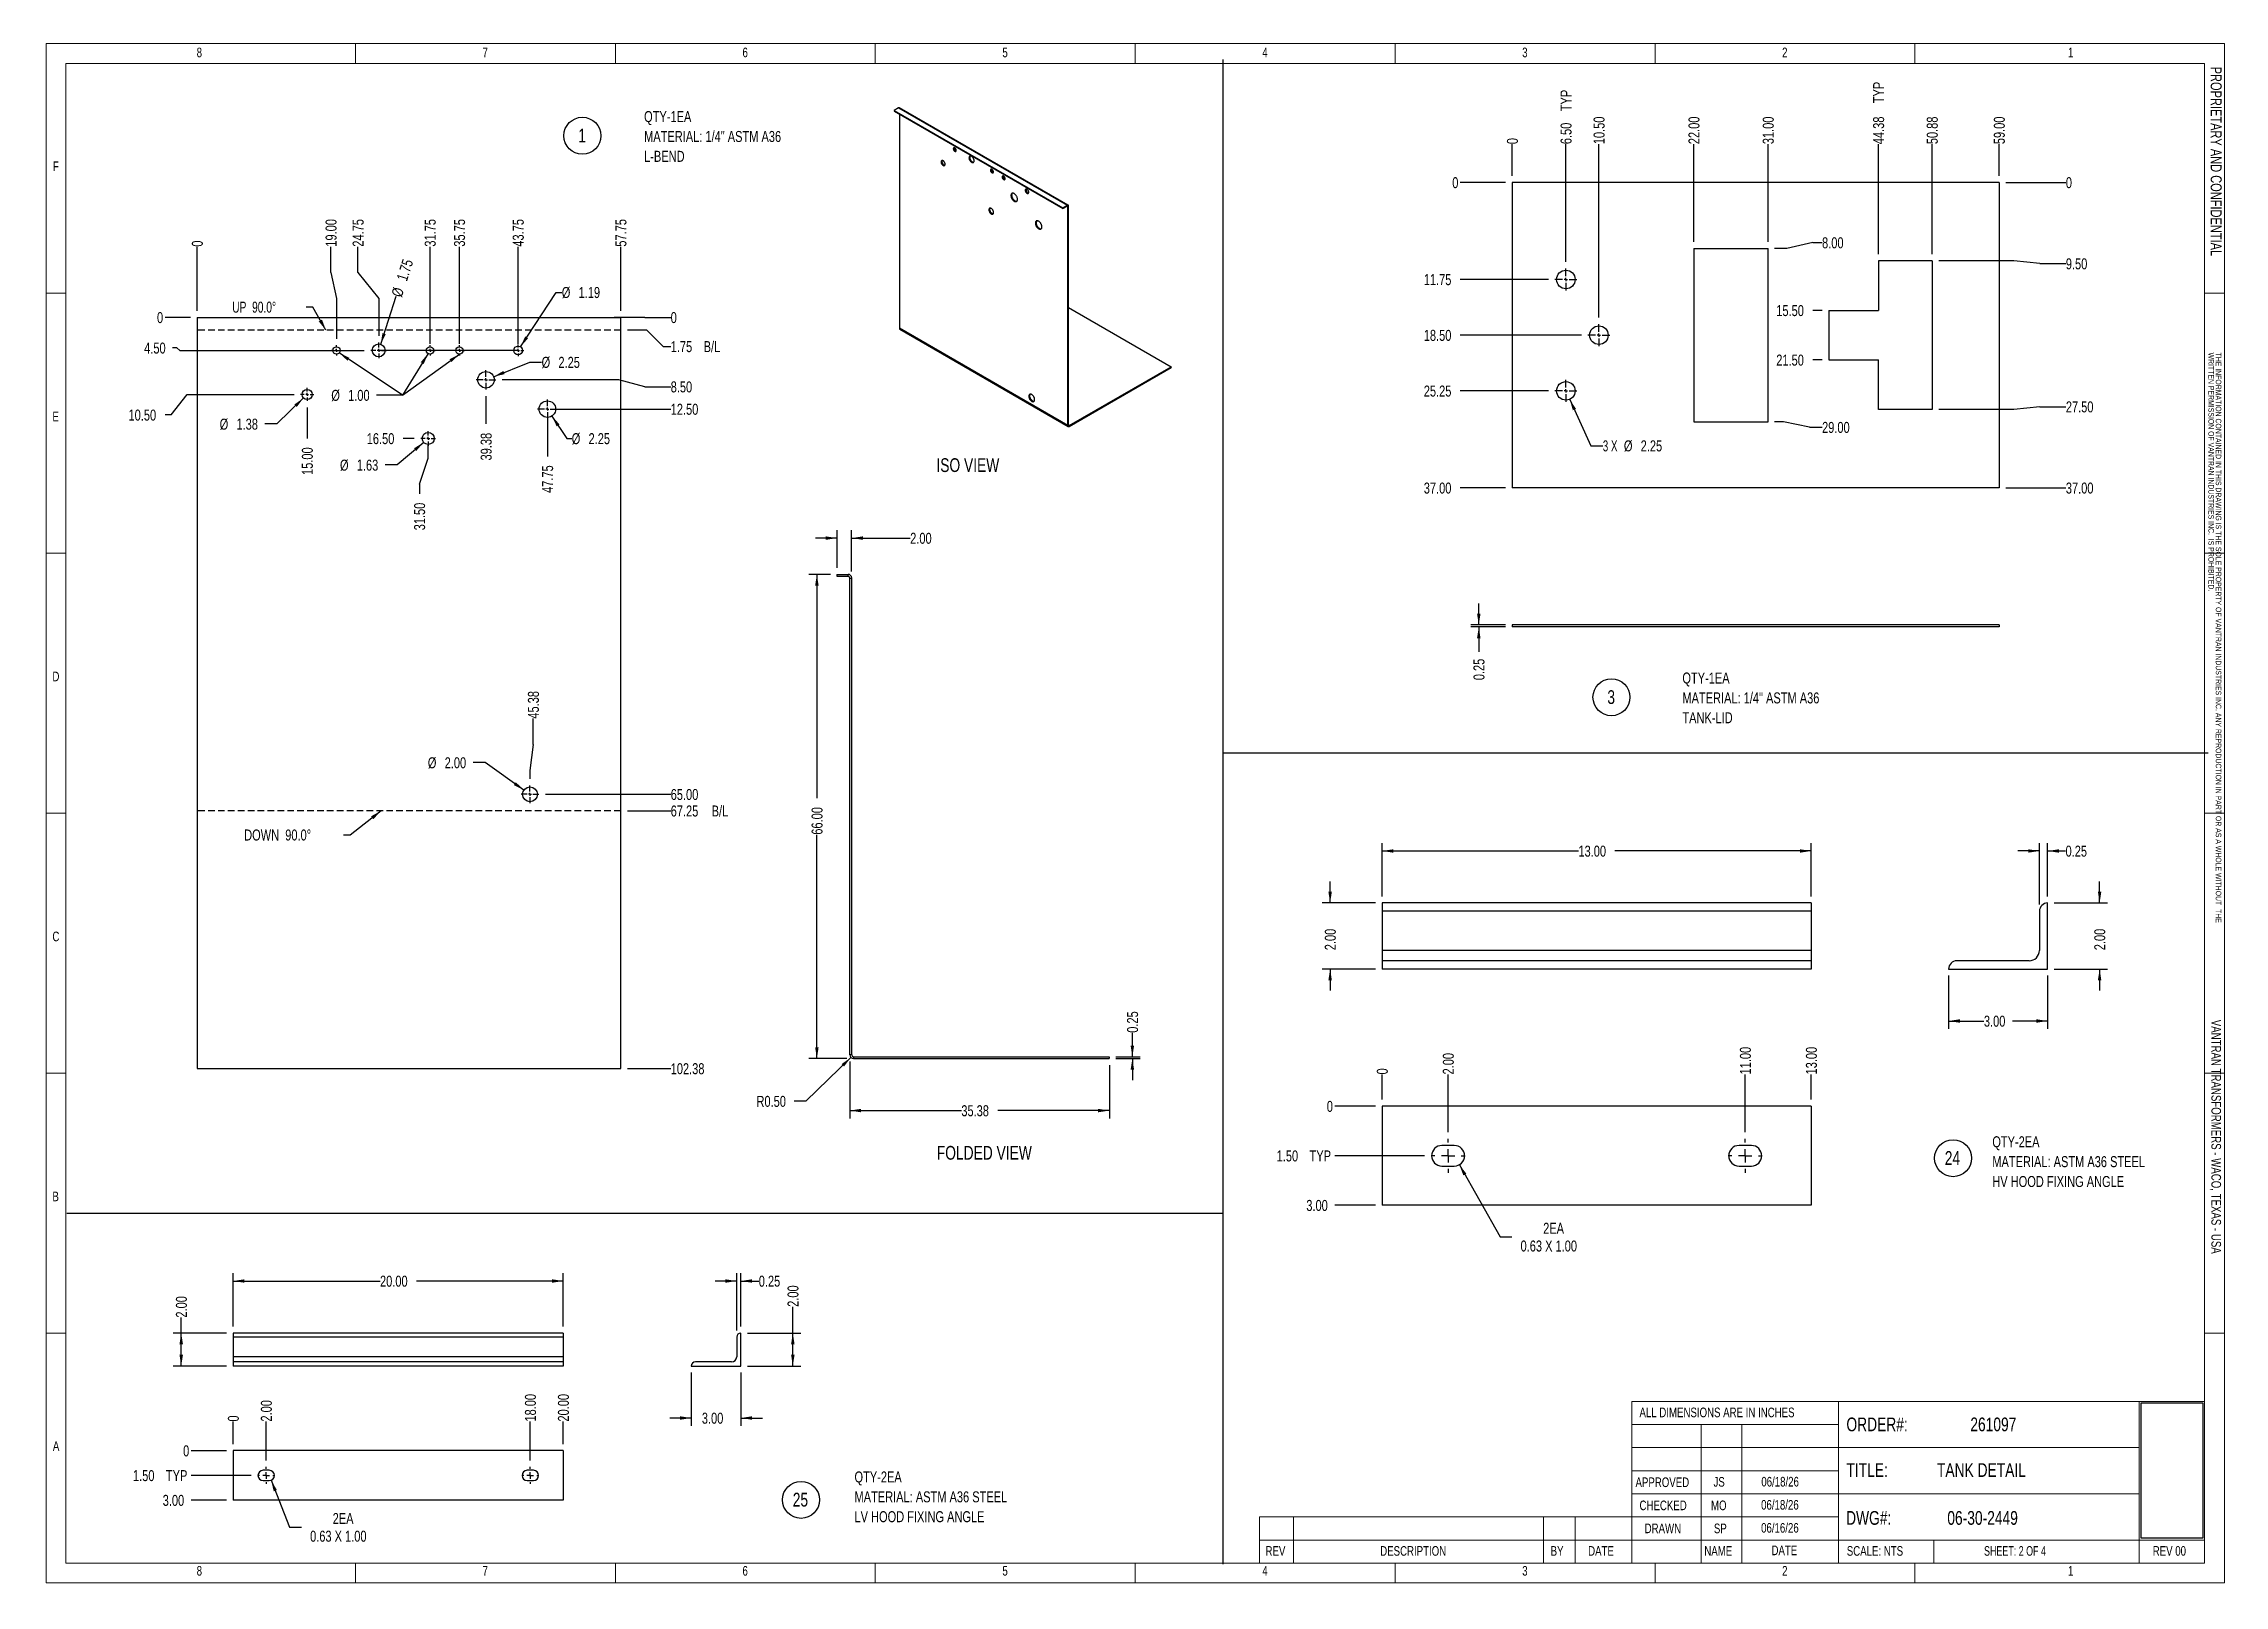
# Model space of a CAD drawing. Header units: inches. Extents: x 0 to 529, y 0 to 374.
import ezdxf

# ---------------------------------------------------------------- set-up
doc = ezdxf.new("R2010")
doc.units = ezdxf.units.IN
doc.header["$LTSCALE"] = 32
doc.header["$MEASUREMENT"] = 0
doc.linetypes.add('HIDDEN', pattern=[0.075, 0.05, -0.025])
doc.layers.add('FORMAT', color=7, linetype='Continuous')
doc.styles.add('SLDTEXTSTYLE0', font='TXT', dxfattribs={"width": 0.75})
doc.styles.add('SLDTEXTSTYLE1', font='TXT', dxfattribs={"width": 0.692308})
doc.styles.add('SLDTEXTSTYLE2', font='TXT', dxfattribs={"width": 0.694444})
doc.styles.add('SLDTEXTSTYLE3', font='TXT', dxfattribs={"width": 0.666667})
doc.dimstyles.new('SLDDIMSTYLE0', dxfattribs={"dimtxt": 2.71875, "dimasz": 2.71875, "dimexe": 0, "dimexo": 0.0625, "dimgap": 0.679688, "dimtad": 0, "dimtih": 1, "dimtoh": 1, "dimdec": 0, "dimlfac": 0.5625, "dimrnd": 1e-09, "dimdsep": 46, "dimtxsty": 'SLDTEXTSTYLE0', "dimblk1": 'NONE', "dimblk2": 'NONE', "dimsah": 1, "dimcen": 0.09, "dimadec": 0, "dimazin": 2, "dimtfac": 1, "dimtdec": 0, "dimtofl": 0, "dimtmove": 0, "dimatfit": 3, "dimldrblk": 'NONE', "dimfxl": 0, "dimfrac": 2, "dimtolj": 1, "dimtzin": 12, "dimarcsym": 0})
doc.dimstyles.new('SLDDIMSTYLE1', dxfattribs={"dimtxt": 2.71875, "dimasz": 2.71875, "dimexe": 0, "dimexo": 0.0625, "dimgap": 0.679688, "dimtad": 0, "dimtih": 1, "dimtoh": 1, "dimlfac": 0.5625, "dimrnd": 1e-09, "dimzin": 12, "dimdsep": 46, "dimtxsty": 'SLDTEXTSTYLE0', "dimblk1": 'NONE', "dimblk2": 'NONE', "dimsah": 1, "dimcen": 0.09, "dimadec": 0, "dimazin": 3, "dimtfac": 1, "dimtofl": 0, "dimtmove": 0, "dimatfit": 3, "dimldrblk": 'NONE', "dimfxl": 0, "dimfrac": 2, "dimtolj": 1, "dimtzin": 12, "dimarcsym": 0})
doc.dimstyles.new('SLDDIMSTYLE10', dxfattribs={"dimtxt": 2.71875, "dimasz": 2.71875, "dimexe": 0, "dimexo": 0.0625, "dimgap": 0.679688, "dimtad": 0, "dimlfac": 0.5625, "dimrnd": 1e-09, "dimzin": 4, "dimdsep": 46, "dimtxsty": 'SLDTEXTSTYLE0', "dimsah": 1, "dimcen": 0.09, "dimadec": 0, "dimazin": 1, "dimtfac": 1, "dimtmove": 0, "dimatfit": 0, "dimfxl": 0, "dimfrac": 2, "dimtolj": 1, "dimtzin": 12, "dimarcsym": 0})
doc.dimstyles.new('SLDDIMSTYLE11', dxfattribs={"dimtxt": 2.71875, "dimasz": 2.71875, "dimexe": 0, "dimexo": 0.0625, "dimgap": 0.679688, "dimtad": 0, "dimlfac": 0.5625, "dimrnd": 1e-09, "dimzin": 4, "dimdsep": 46, "dimtxsty": 'SLDTEXTSTYLE0', "dimsah": 1, "dimcen": 0.09, "dimadec": 0, "dimazin": 1, "dimtfac": 1, "dimtofl": 0, "dimtmove": 0, "dimatfit": 3, "dimfxl": 0, "dimfrac": 2, "dimtolj": 1, "dimtzin": 12, "dimarcsym": 0})
doc.dimstyles.new('SLDDIMSTYLE12', dxfattribs={"dimtxt": 2.71875, "dimasz": 2.71875, "dimexe": 0, "dimexo": 0.0625, "dimgap": 0.679688, "dimtad": 0, "dimlfac": 0.5625, "dimrnd": 1e-09, "dimzin": 12, "dimdsep": 46, "dimtxsty": 'SLDTEXTSTYLE0', "dimsah": 1, "dimcen": 0.09, "dimadec": 0, "dimazin": 3, "dimtfac": 1, "dimtofl": 0, "dimtmove": 0, "dimatfit": 3, "dimfxl": 0, "dimfrac": 2, "dimtolj": 1, "dimtzin": 12, "dimarcsym": 0})
doc.dimstyles.new('SLDDIMSTYLE13', dxfattribs={"dimtxt": 2.71875, "dimasz": 2.71875, "dimexe": 0, "dimexo": 0.0625, "dimgap": 0.679688, "dimtad": 0, "dimlfac": 0.5625, "dimrnd": 1e-09, "dimdsep": 46, "dimtxsty": 'SLDTEXTSTYLE0', "dimsah": 1, "dimcen": 0.09, "dimadec": 0, "dimazin": 2, "dimtfac": 1, "dimtmove": 0, "dimatfit": 0, "dimfxl": 0, "dimfrac": 2, "dimtolj": 1, "dimtzin": 12, "dimarcsym": 0})
doc.dimstyles.new('SLDDIMSTYLE14', dxfattribs={"dimtxt": 2.71875, "dimasz": 2.71875, "dimexe": 0, "dimexo": 0.0625, "dimgap": 0.679688, "dimtad": 0, "dimtih": 1, "dimtoh": 1, "dimlfac": 0.5625, "dimrnd": 1e-09, "dimzin": 0, "dimdsep": 46, "dimtxsty": 'SLDTEXTSTYLE0', "dimsah": 1, "dimcen": 0, "dimadec": 0, "dimazin": 0, "dimtfac": 1, "dimtofl": 0, "dimtmove": 0, "dimatfit": 3, "dimfxl": 0, "dimfrac": 2, "dimtolj": 1, "dimtzin": 12, "dimarcsym": 0})
doc.dimstyles.new('SLDDIMSTYLE15', dxfattribs={"dimtxt": 2.71875, "dimasz": 2.71875, "dimexe": 0, "dimexo": 0.0625, "dimgap": 0.679688, "dimtad": 0, "dimtih": 1, "dimtoh": 1, "dimdec": 0, "dimlfac": 0.5, "dimrnd": 1e-09, "dimdsep": 46, "dimtxsty": 'SLDTEXTSTYLE0', "dimblk1": 'NONE', "dimblk2": 'NONE', "dimsah": 1, "dimcen": 0.09, "dimadec": 0, "dimazin": 2, "dimtfac": 1, "dimtdec": 0, "dimtofl": 0, "dimtmove": 0, "dimatfit": 3, "dimldrblk": 'NONE', "dimfxl": 0, "dimfrac": 2, "dimtolj": 1, "dimtzin": 12, "dimarcsym": 0})
doc.dimstyles.new('SLDDIMSTYLE16', dxfattribs={"dimtxt": 2.71875, "dimasz": 2.71875, "dimexe": 0, "dimexo": 0.0625, "dimgap": 0.679688, "dimtad": 0, "dimtih": 1, "dimtoh": 1, "dimlfac": 0.5, "dimrnd": 1e-09, "dimzin": 12, "dimdsep": 46, "dimtxsty": 'SLDTEXTSTYLE0', "dimblk1": 'NONE', "dimblk2": 'NONE', "dimsah": 1, "dimcen": 0.09, "dimadec": 0, "dimazin": 3, "dimtfac": 1, "dimtofl": 0, "dimtmove": 0, "dimatfit": 3, "dimldrblk": 'NONE', "dimfxl": 0, "dimfrac": 2, "dimtolj": 1, "dimtzin": 12, "dimarcsym": 0})
doc.dimstyles.new('SLDDIMSTYLE17', dxfattribs={"dimtxt": 2.71875, "dimasz": 2.71875, "dimexe": 0, "dimexo": 0.0625, "dimgap": 0.679688, "dimtad": 0, "dimtih": 1, "dimtoh": 1, "dimlfac": 0.5, "dimrnd": 1e-09, "dimzin": 4, "dimdsep": 46, "dimtxsty": 'SLDTEXTSTYLE0', "dimblk1": 'NONE', "dimblk2": 'NONE', "dimsah": 1, "dimcen": 0.09, "dimadec": 0, "dimazin": 1, "dimtfac": 1, "dimtofl": 0, "dimtmove": 0, "dimatfit": 3, "dimldrblk": 'NONE', "dimfxl": 0, "dimfrac": 2, "dimtolj": 1, "dimtzin": 12, "dimarcsym": 0})
doc.dimstyles.new('SLDDIMSTYLE18', dxfattribs={"dimtxt": 2.71875, "dimasz": 2.71875, "dimexe": 0, "dimexo": 0.0625, "dimgap": 0.679688, "dimtad": 0, "dimtih": 1, "dimtoh": 1, "dimlfac": 0.5, "dimrnd": 1e-09, "dimzin": 4, "dimdsep": 46, "dimtxsty": 'SLDTEXTSTYLE0', "dimblk1": 'NONE', "dimblk2": 'NONE', "dimsah": 1, "dimcen": 0.09, "dimadec": 0, "dimazin": 1, "dimtfac": 1, "dimtofl": 0, "dimtmove": 0, "dimatfit": 3, "dimldrblk": 'NONE', "dimfxl": 0, "dimfrac": 2, "dimtolj": 1, "dimtzin": 12, "dimarcsym": 0})
doc.dimstyles.new('SLDDIMSTYLE19', dxfattribs={"dimtxt": 2.71875, "dimasz": 2.71875, "dimexe": 0, "dimexo": 0.0625, "dimgap": 0.679688, "dimtad": 0, "dimtih": 1, "dimtoh": 1, "dimlfac": 0.5, "dimrnd": 1e-09, "dimzin": 12, "dimdsep": 46, "dimtxsty": 'SLDTEXTSTYLE0', "dimblk1": 'NONE', "dimblk2": 'NONE', "dimsah": 1, "dimcen": 0.09, "dimadec": 0, "dimazin": 3, "dimtfac": 1, "dimtofl": 0, "dimtmove": 0, "dimatfit": 3, "dimldrblk": 'NONE', "dimfxl": 0, "dimfrac": 2, "dimtolj": 1, "dimtzin": 12, "dimarcsym": 0})
doc.dimstyles.new('SLDDIMSTYLE2', dxfattribs={"dimtxt": 2.71875, "dimasz": 2.71875, "dimexe": 0, "dimexo": 0.0625, "dimgap": 0.679688, "dimtad": 0, "dimtih": 1, "dimtoh": 1, "dimlfac": 0.5625, "dimrnd": 1e-09, "dimzin": 4, "dimdsep": 46, "dimtxsty": 'SLDTEXTSTYLE0', "dimblk1": 'NONE', "dimblk2": 'NONE', "dimsah": 1, "dimcen": 0.09, "dimadec": 0, "dimazin": 1, "dimtfac": 1, "dimtofl": 0, "dimtmove": 0, "dimatfit": 3, "dimldrblk": 'NONE', "dimfxl": 0, "dimfrac": 2, "dimtolj": 1, "dimtzin": 12, "dimarcsym": 0})
doc.dimstyles.new('SLDDIMSTYLE20', dxfattribs={"dimtxt": 2.71875, "dimasz": 2.71875, "dimexe": 0, "dimexo": 0.0625, "dimgap": 0.679688, "dimtad": 0, "dimtih": 1, "dimtoh": 1, "dimlfac": 0.5, "dimrnd": 1e-09, "dimzin": 12, "dimdsep": 46, "dimtxsty": 'SLDTEXTSTYLE0', "dimsah": 1, "dimcen": 0, "dimadec": 0, "dimazin": 3, "dimtfac": 1, "dimtofl": 0, "dimtmove": 0, "dimatfit": 3, "dimfxl": 0, "dimfrac": 2, "dimtolj": 1, "dimtzin": 12, "dimarcsym": 0})
doc.dimstyles.new('SLDDIMSTYLE21', dxfattribs={"dimtxt": 2.71875, "dimasz": 2.71875, "dimexe": 0, "dimexo": 0.0625, "dimgap": 0.679688, "dimtad": 0, "dimlfac": 0.5, "dimrnd": 1e-09, "dimdsep": 46, "dimtxsty": 'SLDTEXTSTYLE0', "dimsah": 1, "dimcen": 0.09, "dimadec": 0, "dimazin": 2, "dimtfac": 1, "dimtmove": 0, "dimatfit": 0, "dimfxl": 0, "dimfrac": 2, "dimtolj": 1, "dimtzin": 12, "dimarcsym": 0})
doc.dimstyles.new('SLDDIMSTYLE22', dxfattribs={"dimtxt": 2.71875, "dimasz": 2.71875, "dimexe": 0, "dimexo": 0.0625, "dimgap": 0.679688, "dimtad": 0, "dimlfac": 0.125, "dimrnd": 1e-09, "dimzin": 4, "dimdsep": 46, "dimtxsty": 'SLDTEXTSTYLE0', "dimsah": 1, "dimcen": 0.09, "dimadec": 0, "dimazin": 1, "dimtfac": 1, "dimtofl": 0, "dimtmove": 0, "dimatfit": 3, "dimfxl": 0, "dimfrac": 2, "dimtolj": 1, "dimtzin": 12, "dimarcsym": 0})
doc.dimstyles.new('SLDDIMSTYLE23', dxfattribs={"dimtxt": 2.71875, "dimasz": 2.71875, "dimexe": 0, "dimexo": 0.0625, "dimgap": 0.679688, "dimtad": 0, "dimlfac": 0.125, "dimrnd": 1e-09, "dimzin": 4, "dimdsep": 46, "dimtxsty": 'SLDTEXTSTYLE0', "dimsah": 1, "dimcen": 0.09, "dimadec": 0, "dimazin": 1, "dimtfac": 1, "dimtmove": 0, "dimatfit": 0, "dimfxl": 0, "dimfrac": 2, "dimtolj": 1, "dimtzin": 12, "dimarcsym": 0})
doc.dimstyles.new('SLDDIMSTYLE24', dxfattribs={"dimtxt": 2.71875, "dimasz": 2.71875, "dimexe": 0, "dimexo": 0.0625, "dimgap": 0.679688, "dimtad": 0, "dimtih": 1, "dimtoh": 1, "dimdec": 0, "dimlfac": 0.125, "dimrnd": 1e-09, "dimdsep": 46, "dimtxsty": 'SLDTEXTSTYLE0', "dimblk1": 'NONE', "dimblk2": 'NONE', "dimsah": 1, "dimcen": 0.09, "dimadec": 0, "dimazin": 2, "dimtfac": 1, "dimtdec": 0, "dimtofl": 0, "dimtmove": 0, "dimatfit": 3, "dimldrblk": 'NONE', "dimfxl": 0, "dimfrac": 2, "dimtolj": 1, "dimtzin": 12, "dimarcsym": 0})
doc.dimstyles.new('SLDDIMSTYLE25', dxfattribs={"dimtxt": 2.71875, "dimasz": 2.71875, "dimexe": 0, "dimexo": 0.0625, "dimgap": 0.679688, "dimtad": 0, "dimtih": 1, "dimtoh": 1, "dimlfac": 0.125, "dimrnd": 1e-09, "dimzin": 4, "dimdsep": 46, "dimtxsty": 'SLDTEXTSTYLE0', "dimblk1": 'NONE', "dimblk2": 'NONE', "dimsah": 1, "dimcen": 0.09, "dimadec": 0, "dimazin": 1, "dimtfac": 1, "dimtofl": 0, "dimtmove": 0, "dimatfit": 3, "dimldrblk": 'NONE', "dimfxl": 0, "dimfrac": 2, "dimtolj": 1, "dimtzin": 12, "dimarcsym": 0})
doc.dimstyles.new('SLDDIMSTYLE26', dxfattribs={"dimtxt": 2.71875, "dimasz": 2.71875, "dimexe": 0, "dimexo": 0.0625, "dimgap": 0.679688, "dimtad": 0, "dimtih": 1, "dimtoh": 1, "dimlfac": 0.125, "dimrnd": 1e-09, "dimzin": 4, "dimdsep": 46, "dimtxsty": 'SLDTEXTSTYLE0', "dimblk1": 'NONE', "dimblk2": 'NONE', "dimsah": 1, "dimcen": 0.09, "dimadec": 0, "dimazin": 1, "dimtfac": 1, "dimtofl": 0, "dimtmove": 0, "dimatfit": 3, "dimldrblk": 'NONE', "dimfxl": 0, "dimfrac": 2, "dimtolj": 1, "dimtzin": 12, "dimarcsym": 0})
doc.dimstyles.new('SLDDIMSTYLE27', dxfattribs={"dimtxt": 2.71875, "dimasz": 2.71875, "dimexe": 0, "dimexo": 0.0625, "dimgap": 0.679688, "dimtad": 0, "dimlfac": 0.125, "dimrnd": 1e-09, "dimdsep": 46, "dimtxsty": 'SLDTEXTSTYLE0', "dimsah": 1, "dimcen": 0.09, "dimadec": 0, "dimazin": 2, "dimtfac": 1, "dimtmove": 0, "dimatfit": 0, "dimfxl": 0, "dimfrac": 2, "dimtolj": 1, "dimtzin": 12, "dimarcsym": 0})
doc.dimstyles.new('SLDDIMSTYLE28', dxfattribs={"dimtxt": 2.71875, "dimasz": 2.71875, "dimexe": 0, "dimexo": 0.0625, "dimgap": 0.679688, "dimtad": 0, "dimlfac": 0.25, "dimrnd": 1e-09, "dimzin": 4, "dimdsep": 46, "dimtxsty": 'SLDTEXTSTYLE0', "dimsah": 1, "dimcen": 0.09, "dimadec": 0, "dimazin": 1, "dimtfac": 1, "dimtofl": 0, "dimtmove": 0, "dimatfit": 3, "dimfxl": 0, "dimfrac": 2, "dimtolj": 1, "dimtzin": 12, "dimarcsym": 0})
doc.dimstyles.new('SLDDIMSTYLE29', dxfattribs={"dimtxt": 2.71875, "dimasz": 2.71875, "dimexe": 0, "dimexo": 0.0625, "dimgap": 0.679688, "dimtad": 0, "dimtih": 1, "dimtoh": 1, "dimdec": 0, "dimlfac": 0.25, "dimrnd": 1e-09, "dimdsep": 46, "dimtxsty": 'SLDTEXTSTYLE0', "dimblk1": 'NONE', "dimblk2": 'NONE', "dimsah": 1, "dimcen": 0.09, "dimadec": 0, "dimazin": 2, "dimtfac": 1, "dimtdec": 0, "dimtofl": 0, "dimtmove": 0, "dimatfit": 3, "dimldrblk": 'NONE', "dimfxl": 0, "dimfrac": 2, "dimtolj": 1, "dimtzin": 12, "dimarcsym": 0})
doc.dimstyles.new('SLDDIMSTYLE3', dxfattribs={"dimtxt": 2.71875, "dimasz": 2.71875, "dimexe": 0, "dimexo": 0.0625, "dimgap": 0.679688, "dimtad": 0, "dimtih": 1, "dimtoh": 1, "dimlfac": 0.5625, "dimrnd": 1e-09, "dimzin": 12, "dimdsep": 46, "dimtxsty": 'SLDTEXTSTYLE0', "dimblk1": 'NONE', "dimblk2": 'NONE', "dimsah": 1, "dimcen": 0.09, "dimadec": 0, "dimazin": 3, "dimtfac": 1, "dimtofl": 0, "dimtmove": 0, "dimatfit": 3, "dimldrblk": 'NONE', "dimfxl": 0, "dimfrac": 2, "dimtolj": 1, "dimtzin": 12, "dimarcsym": 0})
doc.dimstyles.new('SLDDIMSTYLE30', dxfattribs={"dimtxt": 2.71875, "dimasz": 2.71875, "dimexe": 0, "dimexo": 0.0625, "dimgap": 0.679688, "dimtad": 0, "dimtih": 1, "dimtoh": 1, "dimlfac": 0.25, "dimrnd": 1e-09, "dimzin": 4, "dimdsep": 46, "dimtxsty": 'SLDTEXTSTYLE0', "dimblk1": 'NONE', "dimblk2": 'NONE', "dimsah": 1, "dimcen": 0.09, "dimadec": 0, "dimazin": 1, "dimtfac": 1, "dimtofl": 0, "dimtmove": 0, "dimatfit": 3, "dimldrblk": 'NONE', "dimfxl": 0, "dimfrac": 2, "dimtolj": 1, "dimtzin": 12, "dimarcsym": 0})
doc.dimstyles.new('SLDDIMSTYLE31', dxfattribs={"dimtxt": 2.71875, "dimasz": 2.71875, "dimexe": 0, "dimexo": 0.0625, "dimgap": 0.679688, "dimtad": 0, "dimtih": 1, "dimtoh": 1, "dimlfac": 0.25, "dimrnd": 1e-09, "dimzin": 4, "dimdsep": 46, "dimtxsty": 'SLDTEXTSTYLE0', "dimblk1": 'NONE', "dimblk2": 'NONE', "dimsah": 1, "dimcen": 0.09, "dimadec": 0, "dimazin": 1, "dimtfac": 1, "dimtofl": 0, "dimtmove": 0, "dimatfit": 3, "dimldrblk": 'NONE', "dimfxl": 0, "dimfrac": 2, "dimtolj": 1, "dimtzin": 12, "dimarcsym": 0})
doc.dimstyles.new('SLDDIMSTYLE32', dxfattribs={"dimtxt": 2.71875, "dimasz": 2.71875, "dimexe": 0, "dimexo": 0.0625, "dimgap": 0.679688, "dimtad": 0, "dimlfac": 0.25, "dimrnd": 1e-09, "dimzin": 4, "dimdsep": 46, "dimtxsty": 'SLDTEXTSTYLE0', "dimsah": 1, "dimcen": 0.09, "dimadec": 0, "dimazin": 1, "dimtfac": 1, "dimtmove": 0, "dimatfit": 0, "dimfxl": 0, "dimfrac": 2, "dimtolj": 1, "dimtzin": 12, "dimarcsym": 0})
doc.dimstyles.new('SLDDIMSTYLE33', dxfattribs={"dimtxt": 2.71875, "dimasz": 2.71875, "dimexe": 0, "dimexo": 0.0625, "dimgap": 0.679688, "dimtad": 0, "dimlfac": 0.25, "dimrnd": 1e-09, "dimdsep": 46, "dimtxsty": 'SLDTEXTSTYLE0', "dimsah": 1, "dimcen": 0.09, "dimadec": 0, "dimazin": 2, "dimtfac": 1, "dimtmove": 0, "dimatfit": 0, "dimfxl": 0, "dimfrac": 2, "dimtolj": 1, "dimtzin": 12, "dimarcsym": 0})
doc.dimstyles.new('SLDDIMSTYLE4', dxfattribs={"dimtxt": 2.71875, "dimasz": 2.71875, "dimexe": 0, "dimexo": 0.0625, "dimgap": 0.679688, "dimtad": 0, "dimtih": 1, "dimtoh": 1, "dimlfac": 0.5625, "dimrnd": 1e-09, "dimzin": 12, "dimdsep": 46, "dimtxsty": 'SLDTEXTSTYLE0', "dimsah": 1, "dimcen": 0, "dimadec": 0, "dimazin": 3, "dimtfac": 1, "dimtofl": 0, "dimtmove": 0, "dimatfit": 3, "dimfxl": 0, "dimfrac": 2, "dimtolj": 1, "dimtzin": 12, "dimarcsym": 0})
doc.dimstyles.new('SLDDIMSTYLE5', dxfattribs={"dimtxt": 2.71875, "dimasz": 2.71875, "dimexe": 0, "dimexo": 0.0625, "dimgap": 0.679688, "dimtad": 0, "dimlfac": 0.5625, "dimrnd": 1e-09, "dimzin": 12, "dimdsep": 46, "dimtxsty": 'SLDTEXTSTYLE0', "dimsah": 1, "dimcen": 0, "dimadec": 0, "dimazin": 3, "dimtfac": 1, "dimtofl": 0, "dimtmove": 0, "dimatfit": 3, "dimfxl": 0, "dimfrac": 2, "dimtolj": 1, "dimtzin": 12, "dimarcsym": 0})
doc.dimstyles.new('SLDDIMSTYLE6', dxfattribs={"dimtxt": 2.71875, "dimasz": 2.71875, "dimexe": 0, "dimexo": 0.0625, "dimgap": 0.679688, "dimtad": 0, "dimtih": 1, "dimtoh": 1, "dimlfac": 0.5625, "dimrnd": 1e-09, "dimzin": 4, "dimdsep": 46, "dimtxsty": 'SLDTEXTSTYLE0', "dimsah": 1, "dimcen": 0, "dimadec": 0, "dimazin": 1, "dimtfac": 1, "dimtofl": 0, "dimtmove": 0, "dimatfit": 3, "dimfxl": 0, "dimfrac": 2, "dimtolj": 1, "dimtzin": 12, "dimarcsym": 0})
doc.dimstyles.new('SLDDIMSTYLE7', dxfattribs={"dimtxt": 2.71875, "dimasz": 2.71875, "dimexe": 0, "dimexo": 0.0625, "dimgap": 0.679688, "dimtad": 0, "dimtih": 1, "dimtoh": 1, "dimlfac": 0.5625, "dimrnd": 1e-09, "dimzin": 4, "dimdsep": 46, "dimtxsty": 'SLDTEXTSTYLE0', "dimblk1": 'NONE', "dimblk2": 'NONE', "dimsah": 1, "dimcen": 0, "dimadec": 0, "dimazin": 1, "dimtfac": 1, "dimtofl": 0, "dimtmove": 0, "dimatfit": 3, "dimldrblk": 'NONE', "dimfxl": 0, "dimfrac": 2, "dimtolj": 1, "dimtzin": 12, "dimarcsym": 0})
doc.dimstyles.new('SLDDIMSTYLE8', dxfattribs={"dimtxt": 2.71875, "dimasz": 2.71875, "dimexe": 0, "dimexo": 0.0625, "dimgap": 0.679688, "dimtad": 0, "dimtih": 1, "dimtoh": 1, "dimlfac": 0.5625, "dimrnd": 1e-09, "dimzin": 12, "dimdsep": 46, "dimtxsty": 'SLDTEXTSTYLE0', "dimsah": 1, "dimcen": 0, "dimadec": 0, "dimazin": 3, "dimtfac": 1, "dimtofl": 0, "dimtmove": 0, "dimatfit": 3, "dimfxl": 0, "dimfrac": 2, "dimtolj": 1, "dimtzin": 12, "dimarcsym": 0})
doc.dimstyles.new('SLDDIMSTYLE9', dxfattribs={"dimtxt": 0.18, "dimasz": 2.71875, "dimexe": 0, "dimexo": 0.0625, "dimgap": 0, "dimtad": 0, "dimtih": 1, "dimtoh": 1, "dimdec": 0, "dimrnd": 1e-09, "dimzin": 0, "dimdsep": 46, "dimtxsty": 'Standard', "dimsah": 1, "dimcen": 0.09, "dimadec": 0, "dimazin": 0, "dimtfac": 2.71875, "dimtdec": 0, "dimtofl": 0, "dimtmove": 0, "dimatfit": 3, "dimfxl": 0, "dimfrac": 2, "dimtolj": 1, "dimtzin": 0, "dimarcsym": 0})
picture_1 = doc.add_image_def('image1.bmp', size_in_pixel=(535, 215))

msp = doc.modelspace()

# ---------------------------------------------------------------- texts
at = {"color": 7, "linetype": 'Continuous', "lineweight": 0}
for s, insert, char_height, attachment_point, style in [('8', (37.748, 372.608), 2.333, 2, 'SLDTEXTSTYLE0'), ('7', (107.04, 372.608), 2.333, 2, 'SLDTEXTSTYLE0'), ('6', (170.032, 372.608), 2.333, 2, 'SLDTEXTSTYLE0'), ('5', (233.024, 372.608), 2.333, 2, 'SLDTEXTSTYLE0'), ('4', (296.016, 372.608), 2.333, 2, 'SLDTEXTSTYLE0'), ('3', (359.008, 372.608), 2.333, 2, 'SLDTEXTSTYLE0'), ('2', (422, 372.608), 2.333, 2, 'SLDTEXTSTYLE0'), ('1', (491.292, 372.608), 2.333, 2, 'SLDTEXTSTYLE0'), ('F', (2.254, 345.027), 2.333, 1, 'SLDTEXTSTYLE0'), ('UP  90.0°', (45.709, 311.053), 2.6667, 1, 'SLDTEXTSTYLE2'), ('E', (2.131, 284.393), 2.333, 1, 'SLDTEXTSTYLE0'), ('D', (2.131, 221.401), 2.333, 1, 'SLDTEXTSTYLE0'), ('DOWN  90.0°', (48.606, 183.153), 2.66667, 1, 'SLDTEXTSTYLE0'), ('C', (2.131, 158.408), 2.333, 1, 'SLDTEXTSTYLE0'), ('B', (2.13, 95.416), 2.333, 1, 'SLDTEXTSTYLE0'), ('ORDER#:', (436.934, 40.674), 3.3333, 1, 'SLDTEXTSTYLE0'), ('261097', (466.964, 40.674), 3.3333, 1, 'SLDTEXTSTYLE0'), ('A', (2.244, 34.932), 2.333, 1, 'SLDTEXTSTYLE0'), ('TITLE:', (436.934, 29.61), 3.3333, 1, 'SLDTEXTSTYLE0'), ('TANK DETAIL', (458.877, 29.61), 3.33333, 1, 'SLDTEXTSTYLE0'), ('CHECKED', (386.789, 20.553), 2.3333, 1, 'SLDTEXTSTYLE0'), ('MO', (404.113, 20.553), 2.3333, 1, 'SLDTEXTSTYLE0'), ('06/18/26', (416.258, 20.688), 2.3333, 1, 'SLDTEXTSTYLE0'), ('DWG#:', (436.852, 18.01), 3.3333, 1, 'SLDTEXTSTYLE0'), ('06-30-2449', (461.386, 18.01), 3.3333, 1, 'SLDTEXTSTYLE0'), ('DRAWN', (388.025, 14.974), 2.3333, 1, 'SLDTEXTSTYLE0'), ('SP', (404.812, 14.974), 2.3333, 1, 'SLDTEXTSTYLE0'), ('06/16/26', (416.258, 15.109), 2.3333, 1, 'SLDTEXTSTYLE0'), ('REV', (296.141, 9.515), 2.3333, 1, 'SLDTEXTSTYLE0'), ('DESCRIPTION', (323.936, 9.515), 2.33333, 1, 'SLDTEXTSTYLE0'), ('BY', (365.246, 9.515), 2.3333, 1, 'SLDTEXTSTYLE0'), ('DATE', (374.332, 9.515), 2.3333, 1, 'SLDTEXTSTYLE0'), ('NAME', (402.492, 9.515), 2.3333, 1, 'SLDTEXTSTYLE0'), ('DATE', (418.772, 9.65), 2.3333, 1, 'SLDTEXTSTYLE0'), ('SCALE: NTS', (437.018, 9.515), 2.3333, 1, 'SLDTEXTSTYLE0'), ('SHEET: 2 OF 4', (470.285, 9.515), 2.33333, 1, 'SLDTEXTSTYLE1'), ('REV 00', (511.168, 9.515), 2.3333, 1, 'SLDTEXTSTYLE0'), ('8', (37.748, 4.696), 2.333, 2, 'SLDTEXTSTYLE0'), ('7', (107.04, 4.696), 2.333, 2, 'SLDTEXTSTYLE0'), ('6', (170.032, 4.696), 2.333, 2, 'SLDTEXTSTYLE0'), ('5', (233.024, 4.696), 2.333, 2, 'SLDTEXTSTYLE0'), ('4', (296.016, 4.696), 2.333, 2, 'SLDTEXTSTYLE0'), ('3', (359.008, 4.696), 2.333, 2, 'SLDTEXTSTYLE0'), ('2', (422, 4.696), 2.333, 2, 'SLDTEXTSTYLE0'), ('1', (491.292, 4.696), 2.333, 2, 'SLDTEXTSTYLE0')]:
    msp.add_mtext(s, dxfattribs=dict(at, insert=insert, char_height=char_height, attachment_point=attachment_point, style=style))
at = {"color": 7, "linetype": 'Continuous', "lineweight": 0, "rotation": 270, "style": 'SLDTEXTSTYLE0'}
for s, insert, char_height, attachment_point in [('PROPRIETARY AND CONFIDENTIAL', (527.882, 367.994), 2.66667, 1), ('VANTRAN TRANSFORMERS - WACO, TEXAS - USA', (527.723, 108.702), 2.33333, 2)]:
    msp.add_mtext(s, dxfattribs=dict(at, insert=insert, char_height=char_height, attachment_point=attachment_point))
at = {"layer": 'FORMAT', "attachment_point": 1, "style": 'SLDTEXTSTYLE0'}
for s, insert, char_height in [('ISO VIEW', (216.385, 273.112), 3.3333), ('FOLDED VIEW', (216.471, 106.48), 3.33333), ('ALL DIMENSIONS ARE IN INCHES', (386.774, 43.079), 2.33333), ('APPROVED', (385.812, 26.153), 2.3333), ('JS', (404.716, 26.246), 2.3333), ('06/18/26', (416.309, 26.288), 2.3333)]:
    msp.add_mtext(s, dxfattribs=dict(at, insert=insert, char_height=char_height))

# ---------------------------------------------------------------- blocks, each defined once
blk = doc.blocks.new('SW_NOTE_0')
at = {"layer": 'FORMAT', "color": 0, "attachment_point": 1, "style": 'SLDTEXTSTYLE0'}
for s, insert, char_height in [('QTY-2EA', (0, 3.44), 2.667), ('MATERIAL: ASTM A36 STEEL', (0, -1.38), 2.6667), ('LV HOOD FIXING ANGLE', (0, -6.19), 2.6667)]:
    blk.add_mtext(s, dxfattribs=dict(at, insert=insert, char_height=char_height))
blk = doc.blocks.new('SW_NOTE_0_1')
at = {"layer": 'FORMAT', "color": 0, "attachment_point": 1, "style": 'SLDTEXTSTYLE0'}
for s, insert, char_height in [('QTY-2EA', (0, 3.44), 2.667), ('MATERIAL: ASTM A36 STEEL', (0, -1.38), 2.6667), ('HV HOOD FIXING ANGLE', (0, -6.19), 2.6667)]:
    blk.add_mtext(s, dxfattribs=dict(at, insert=insert, char_height=char_height))
blk = doc.blocks.new('SW_NOTE_0_2')
at = {"color": 0, "linetype": 'Continuous', "lineweight": 0, "attachment_point": 1, "rotation": 270, "style": 'SLDTEXTSTYLE0'}
for s, insert, char_height in [('WRITTEN PERMISSION OF VANTRAN INDUSTRIES INC.  IS PROHIBITED.', (-0.06, 0), 1.3333), ('THE INFORMATION CONTAINED IN THIS DRAWING IS THE SOLE PROPERTY OF VANTRAN INDUSTRIES INC. ANY REPRODUCTION IN PART OR AS A WHOLE WITHOUT  THE', (1.72, 0), 1.33333)]:
    blk.add_mtext(s, dxfattribs=dict(at, insert=insert, char_height=char_height))
blk = doc.blocks.new('Drawing View45')
at = {"color": 7, "linetype": 'Continuous', "lineweight": 25}
for p, q in [((0, 182), (102.67, 182)), ((0, 182), (0, 0)), ((102.67, 0), (102.67, 182)), ((0, 0), (102.67, 0))]:
    blk.add_line(p, q, dxfattribs=at)
for centre, radius in [((33.78, 174), 0.889), ((44, 174), 1.56), ((56.44, 174), 0.889), ((63.56, 174), 0.889), ((77.78, 174), 1.06), ((26.67, 163.33), 1.23), ((70, 166.89), 2), ((84.89, 159.78), 2), ((56, 152.67), 1.45), ((80.67, 66.44), 1.78)]:
    blk.add_circle(centre, radius, dxfattribs=at)
blk = doc.blocks.new('_D')
at = {"layer": 'FORMAT'}
for p, q in [((139.38, 307.24), (138.28, 307.24)), ((145.68, 307.24), (139.38, 307.24)), ((145.68, 307.24), (151.98, 307.24))]:
    blk.add_line(p, q, dxfattribs=at)
at = {"layer": 'FORMAT', "insert": (151.98, 308.53), "char_height": 2.67, "attachment_point": 1, "style": 'SLDTEXTSTYLE0'}
blk.add_mtext('0', dxfattribs=at)
blk = doc.blocks.new('_None')
blk = doc.blocks.new('_D_1')
at = {"layer": 'FORMAT'}
for p, q in [((146.23, 304.12), (141.48, 304.12)), ((150.14, 300.2), (146.23, 304.12)), ((150.14, 300.2), (151.98, 300.2))]:
    blk.add_line(p, q, dxfattribs=at)
at = {"layer": 'FORMAT', "char_height": 2.667, "attachment_point": 1, "style": 'SLDTEXTSTYLE0'}
for s, insert in [('1.75', (151.98, 301.49)), ('B/L', (159.97, 301.49))]:
    blk.add_mtext(s, dxfattribs=dict(at, insert=insert))
blk = doc.blocks.new('_D_2')
at = {"layer": 'FORMAT'}
blk.add_line((123.7, 285.01), (151.98, 285.01), dxfattribs=at)
at = {"layer": 'FORMAT', "insert": (151.98, 286.31), "char_height": 2.667, "attachment_point": 1, "style": 'SLDTEXTSTYLE0'}
blk.add_mtext('12.50', dxfattribs=at)
blk = doc.blocks.new('_D_3')
at = {"layer": 'FORMAT'}
blk.add_line((141.48, 187.68), (151.98, 187.68), dxfattribs=at)
at = {"layer": 'FORMAT', "char_height": 2.667, "attachment_point": 1, "style": 'SLDTEXTSTYLE0'}
for s, insert in [('67.25', (151.98, 188.97)), ('B/L', (161.91, 188.97))]:
    blk.add_mtext(s, dxfattribs=dict(at, insert=insert))
blk = doc.blocks.new('_D_4')
at = {"layer": 'FORMAT'}
blk.add_line((141.48, 125.24), (151.98, 125.24), dxfattribs=at)
at = {"layer": 'FORMAT', "insert": (151.98, 126.53), "char_height": 2.667, "attachment_point": 1, "style": 'SLDTEXTSTYLE0'}
blk.add_mtext('102.38', dxfattribs=at)
blk = doc.blocks.new('_D_5')
at = {"layer": 'FORMAT'}
blk.add_line((35.61, 307.24), (29.42, 307.24), dxfattribs=at)
at = {"layer": 'FORMAT', "insert": (27.48, 308.53), "char_height": 2.67, "attachment_point": 1, "style": 'SLDTEXTSTYLE0'}
blk.add_mtext('0', dxfattribs=at)
blk = doc.blocks.new('_D_6')
at = {"layer": 'FORMAT'}
for p, q in [((32.32, 299.84), (31.27, 299.84)), ((32.32, 299.84), (33.04, 299.24)), ((33.04, 299.24), (77.7, 299.24))]:
    blk.add_line(p, q, dxfattribs=at)
at = {"layer": 'FORMAT', "insert": (24.37, 301.14), "char_height": 2.667, "attachment_point": 1, "style": 'SLDTEXTSTYLE0'}
blk.add_mtext('4.50', dxfattribs=at)
blk = doc.blocks.new('_D_7')
at = {"layer": 'FORMAT'}
for p, q in [((139.38, 292.12), (111.17, 292.12)), ((145.68, 290.44), (139.38, 292.12)), ((145.68, 290.44), (151.98, 290.44))]:
    blk.add_line(p, q, dxfattribs=at)
at = {"layer": 'FORMAT', "insert": (151.98, 291.73), "char_height": 2.667, "attachment_point": 1, "style": 'SLDTEXTSTYLE0'}
blk.add_mtext('8.50', dxfattribs=at)
blk = doc.blocks.new('_D_8')
at = {"layer": 'FORMAT'}
for p, q in [((30.92, 283.61), (34.83, 288.57)), ((34.83, 288.57), (60.69, 288.57)), ((30.92, 283.61), (29.42, 283.61))]:
    blk.add_line(p, q, dxfattribs=at)
at = {"layer": 'FORMAT', "insert": (20.58, 284.9), "char_height": 2.667, "attachment_point": 1, "style": 'SLDTEXTSTYLE0'}
blk.add_mtext('10.50', dxfattribs=at)
blk = doc.blocks.new('_D_9')
at = {"layer": 'FORMAT'}
blk.add_line((89.81, 277.9), (87.15, 277.9), dxfattribs=at)
at = {"layer": 'FORMAT', "insert": (78.31, 279.19), "char_height": 2.667, "attachment_point": 1, "style": 'SLDTEXTSTYLE0'}
blk.add_mtext('16.50', dxfattribs=at)
blk = doc.blocks.new('_D_10')
at = {"layer": 'FORMAT'}
blk.add_line((121.61, 191.68), (151.98, 191.68), dxfattribs=at)
at = {"layer": 'FORMAT', "insert": (151.98, 192.97), "char_height": 2.667, "attachment_point": 1, "style": 'SLDTEXTSTYLE0'}
blk.add_mtext('65.00', dxfattribs=at)
blk = doc.blocks.new('_D_11')
at = {"layer": 'FORMAT'}
blk.add_line((37.21, 308.84), (37.21, 324.37), dxfattribs=at)
at = {"layer": 'FORMAT', "insert": (35.92, 324.37), "char_height": 2.67, "attachment_point": 1, "rotation": 90, "style": 'SLDTEXTSTYLE0'}
blk.add_mtext('0', dxfattribs=at)
blk = doc.blocks.new('_D_12')
at = {"layer": 'FORMAT'}
blk.add_line((63.88, 285.39), (63.88, 277.9), dxfattribs=at)
at = {"layer": 'FORMAT', "insert": (62.58, 269.06), "char_height": 2.667, "attachment_point": 1, "rotation": 90, "style": 'SLDTEXTSTYLE0'}
blk.add_mtext('15.00', dxfattribs=at)
blk = doc.blocks.new('_D_13')
at = {"layer": 'FORMAT'}
for p, q in [((69.62, 318.08), (69.62, 324.37)), ((69.62, 318.08), (70.99, 311.78)), ((70.99, 311.78), (70.99, 302.08))]:
    blk.add_line(p, q, dxfattribs=at)
at = {"layer": 'FORMAT', "insert": (68.33, 324.37), "char_height": 2.667, "attachment_point": 1, "rotation": 90, "style": 'SLDTEXTSTYLE0'}
blk.add_mtext('19.00', dxfattribs=at)
blk = doc.blocks.new('_D_14')
at = {"layer": 'FORMAT'}
for p, q in [((76.18, 318.08), (76.18, 324.37)), ((76.18, 318.08), (81.21, 311.78)), ((81.21, 311.78), (81.21, 302.75))]:
    blk.add_line(p, q, dxfattribs=at)
at = {"layer": 'FORMAT', "insert": (74.89, 324.37), "char_height": 2.667, "attachment_point": 1, "rotation": 90, "style": 'SLDTEXTSTYLE0'}
blk.add_mtext('24.75', dxfattribs=at)
blk = doc.blocks.new('_D_15')
at = {"layer": 'FORMAT'}
for p, q in [((93.21, 273.14), (93.21, 276.3)), ((91.08, 266.85), (93.21, 273.14)), ((91.08, 266.85), (91.08, 264.48))]:
    blk.add_line(p, q, dxfattribs=at)
at = {"layer": 'FORMAT', "insert": (89.79, 255.64), "char_height": 2.667, "attachment_point": 1, "rotation": 90, "style": 'SLDTEXTSTYLE0'}
blk.add_mtext('31.50', dxfattribs=at)
blk = doc.blocks.new('_D_16')
at = {"layer": 'FORMAT'}
blk.add_line((93.65, 300.84), (93.65, 324.37), dxfattribs=at)
at = {"layer": 'FORMAT', "insert": (92.36, 324.37), "char_height": 2.667, "attachment_point": 1, "rotation": 90, "style": 'SLDTEXTSTYLE0'}
blk.add_mtext('31.75', dxfattribs=at)
blk = doc.blocks.new('_D_17')
at = {"layer": 'FORMAT'}
blk.add_line((100.77, 300.84), (100.77, 324.37), dxfattribs=at)
at = {"layer": 'FORMAT', "insert": (99.47, 324.37), "char_height": 2.667, "attachment_point": 1, "rotation": 90, "style": 'SLDTEXTSTYLE0'}
blk.add_mtext('35.75', dxfattribs=at)
blk = doc.blocks.new('_D_18')
at = {"layer": 'FORMAT'}
blk.add_line((107.21, 288.17), (107.21, 281.41), dxfattribs=at)
at = {"layer": 'FORMAT', "insert": (105.92, 272.57), "char_height": 2.667, "attachment_point": 1, "rotation": 90, "style": 'SLDTEXTSTYLE0'}
blk.add_mtext('39.38', dxfattribs=at)
blk = doc.blocks.new('_D_19')
at = {"layer": 'FORMAT'}
blk.add_line((114.99, 300.84), (114.99, 324.37), dxfattribs=at)
at = {"layer": 'FORMAT', "insert": (113.7, 324.37), "char_height": 2.667, "attachment_point": 1, "rotation": 90, "style": 'SLDTEXTSTYLE0'}
blk.add_mtext('43.75', dxfattribs=at)
blk = doc.blocks.new('_D_20')
at = {"layer": 'FORMAT'}
for p, q in [((118.66, 203.72), (118.66, 210.01)), ((118.66, 203.72), (117.88, 197.42)), ((117.88, 197.42), (117.88, 195.41))]:
    blk.add_line(p, q, dxfattribs=at)
at = {"layer": 'FORMAT', "insert": (117.37, 210.01), "char_height": 2.667, "attachment_point": 1, "rotation": 90, "style": 'SLDTEXTSTYLE0'}
blk.add_mtext('45.38', dxfattribs=at)
blk = doc.blocks.new('_D_21')
at = {"layer": 'FORMAT'}
blk.add_line((122.1, 283.41), (122.1, 273.54), dxfattribs=at)
at = {"layer": 'FORMAT', "insert": (120.81, 264.7), "char_height": 2.667, "attachment_point": 1, "rotation": 90, "style": 'SLDTEXTSTYLE0'}
blk.add_mtext('47.75', dxfattribs=at)
blk = doc.blocks.new('_D_22')
at = {"layer": 'FORMAT'}
blk.add_line((139.88, 308.84), (139.88, 324.37), dxfattribs=at)
at = {"layer": 'FORMAT', "insert": (138.58, 324.37), "char_height": 2.667, "attachment_point": 1, "rotation": 90, "style": 'SLDTEXTSTYLE0'}
blk.add_mtext('57.75', dxfattribs=at)
blk = doc.blocks.new('_D_23')
at = {"layer": 'FORMAT'}
for p, q in [((63, 287.71), (56.52, 281.41)), ((56.52, 281.41), (53.64, 281.41))]:
    blk.add_line(p, q, dxfattribs=at)
blk.add_solid([(63, 287.71), (60.76, 286.12), (61.34, 285.52)], dxfattribs=at)
at = {"layer": 'FORMAT', "char_height": 2.667, "attachment_point": 1, "style": 'SLDTEXTSTYLE0'}
for s, insert in [('%%c', (42.67, 282.7)), ('1.38', (46.74, 282.7))]:
    blk.add_mtext(s, dxfattribs=dict(at, insert=insert))
blk = doc.blocks.new('_D_24')
at = {"layer": 'FORMAT'}
for p, q in [((109.07, 292.87), (117.81, 296.39)), ((117.81, 296.39), (120.69, 296.39))]:
    blk.add_line(p, q, dxfattribs=at)
blk.add_solid([(109.07, 292.87), (111.74, 293.5), (111.43, 294.27)], dxfattribs=at)
at = {"layer": 'FORMAT', "char_height": 2.667, "attachment_point": 1, "style": 'SLDTEXTSTYLE0'}
for s, insert in [('%%c', (120.69, 297.68)), ('2.25', (124.77, 297.68))]:
    blk.add_mtext(s, dxfattribs=dict(at, insert=insert))
blk = doc.blocks.new('_D_25')
at = {"layer": 'FORMAT'}
blk.add_line((81.69, 300.72), (85.46, 312.37), dxfattribs=at)
blk.add_solid([(81.69, 300.72), (82.92, 303.17), (82.13, 303.43)], dxfattribs=at)
at = {"layer": 'FORMAT', "char_height": 2.667, "attachment_point": 1, "rotation": 72.0724, "style": 'SLDTEXTSTYLE0'}
for s, insert in [('1.75', (85.49, 316.65)), ('%%c', (84.23, 312.77))]:
    blk.add_mtext(s, dxfattribs=dict(at, insert=insert))
blk = doc.blocks.new('_D_26')
at = {"layer": 'FORMAT'}
for p, q in [((106.98, 199.36), (104.1, 199.36)), ((116.42, 192.7), (106.98, 199.36))]:
    blk.add_line(p, q, dxfattribs=at)
blk.add_solid([(116.42, 192.7), (114.44, 194.61), (113.96, 193.93)], dxfattribs=at)
at = {"layer": 'FORMAT', "char_height": 2.667, "attachment_point": 1, "style": 'SLDTEXTSTYLE0'}
for s, insert in [('%%c', (93.12, 200.65)), ('2.00', (97.2, 200.65))]:
    blk.add_mtext(s, dxfattribs=dict(at, insert=insert))
blk = doc.blocks.new('_D_27')
at = {"layer": 'FORMAT'}
for p, q in [((123.2, 283.34), (126.77, 277.9)), ((126.77, 277.9), (128, 277.9))]:
    blk.add_line(p, q, dxfattribs=at)
blk.add_solid([(123.2, 283.34), (124.34, 280.84), (125.04, 281.3)], dxfattribs=at)
at = {"layer": 'FORMAT', "char_height": 2.667, "attachment_point": 1, "style": 'SLDTEXTSTYLE0'}
for s, insert in [('%%c', (128, 279.19)), ('2.25', (132.07, 279.19))]:
    blk.add_mtext(s, dxfattribs=dict(at, insert=insert))
blk = doc.blocks.new('_D_28')
at = {"layer": 'FORMAT'}
blk.add_line((83.57, 288.39), (80.69, 288.39), dxfattribs=at)
at = {"layer": 'FORMAT', "char_height": 2.667, "attachment_point": 1, "style": 'SLDTEXTSTYLE0'}
for s, insert in [('%%c', (69.72, 289.68)), ('1.00', (73.8, 289.68))]:
    blk.add_mtext(s, dxfattribs=dict(at, insert=insert))
blk = doc.blocks.new('_D_29')
at = {"layer": 'FORMAT'}
for p, q in [((115.57, 300.12), (124.22, 313.3)), ((124.22, 313.3), (125.59, 313.3))]:
    blk.add_line(p, q, dxfattribs=at)
blk.add_solid([(115.57, 300.12), (117.41, 302.16), (116.71, 302.62)], dxfattribs=at)
at = {"layer": 'FORMAT', "char_height": 2.667, "attachment_point": 1, "style": 'SLDTEXTSTYLE0'}
for s, insert in [('%%c', (125.59, 314.6)), ('1.19', (129.66, 314.6))]:
    blk.add_mtext(s, dxfattribs=dict(at, insert=insert))
blk = doc.blocks.new('_D_30')
at = {"layer": 'FORMAT'}
for p, q in [((92.11, 276.96), (85.68, 271.48)), ((85.68, 271.48), (82.8, 271.48))]:
    blk.add_line(p, q, dxfattribs=at)
blk.add_solid([(92.11, 276.96), (89.77, 275.52), (90.31, 274.88)], dxfattribs=at)
at = {"layer": 'FORMAT', "char_height": 2.667, "attachment_point": 1, "style": 'SLDTEXTSTYLE0'}
for s, insert in [('%%c', (71.82, 272.77)), ('1.63', (75.9, 272.77))]:
    blk.add_mtext(s, dxfattribs=dict(at, insert=insert))
blk = doc.blocks.new('SW_CENTERMARKSYMBOL_11')
at = {"layer": 'FORMAT', "color": 0, "linetype": 'Continuous'}
for p, q in [((-0.71, 0), (-1.91, 0)), ((0, 0), (-0.36, 0)), ((0, 0.71), (0, 1.91)), ((0, 0), (0, 0.36)), ((0, 0), (0.36, 0)), ((0, 0), (0, -0.36)), ((0.71, 0), (1.91, 0)), ((0, -0.71), (0, -1.91))]:
    blk.add_line(p, q, dxfattribs=at)
blk = doc.blocks.new('SW_CENTERMARKSYMBOL_12')
at = {"layer": 'FORMAT', "color": 0, "linetype": 'Continuous'}
for p, q in [((-0.71, 0), (-1.24, 0)), ((0, 0), (-0.36, 0)), ((0, 0.71), (0, 1.24)), ((0, 0), (0, 0.36)), ((0, 0), (0.36, 0)), ((0, 0), (0, -0.36)), ((0.71, 0), (1.24, 0)), ((0, -0.71), (0, -1.24))]:
    blk.add_line(p, q, dxfattribs=at)
blk = doc.blocks.new('SW_CENTERMARKSYMBOL_13')
at = {"layer": 'FORMAT', "color": 0, "linetype": 'Continuous'}
for p, q in [((0, 0), (-0.36, 0)), ((0, 0.71), (0, 2.36)), ((0, 0), (0, 0.36)), ((0, 0), (0.36, 0)), ((0, 0), (0, -0.36)), ((0.71, 0), (2.36, 0)), ((-0.71, 0), (-2.36, 0)), ((0, -0.71), (0, -2.36))]:
    blk.add_line(p, q, dxfattribs=at)
blk = doc.blocks.new('SW_CENTERMARKSYMBOL_14')
at = {"layer": 'FORMAT', "color": 0, "linetype": 'Continuous'}
for p, q in [((-0.71, 0), (-2.13, 0)), ((0, 0), (-0.36, 0)), ((0, 0.71), (0, 2.13)), ((0, 0), (0, 0.36)), ((0, 0), (0.36, 0)), ((0, 0), (0, -0.36)), ((0.71, 0), (2.13, 0)), ((0, -0.71), (0, -2.13))]:
    blk.add_line(p, q, dxfattribs=at)
blk = doc.blocks.new('SW_CENTERMARKSYMBOL_15')
at = {"layer": 'FORMAT', "color": 0, "linetype": 'Continuous'}
for p, q in [((-0.71, 0), (-1.58, 0)), ((0, 0), (-0.36, 0)), ((0, 0.71), (0, 1.58)), ((0, 0), (0, 0.36)), ((0, 0), (0.36, 0)), ((0, 0), (0, -0.36)), ((0.71, 0), (1.58, 0)), ((0, -0.71), (0, -1.58))]:
    blk.add_line(p, q, dxfattribs=at)
blk = doc.blocks.new('SW_CENTERMARKSYMBOL_16')
at = {"layer": 'FORMAT', "color": 0, "linetype": 'Continuous'}
for p, q in [((-0.71, 0), (-1.8, 0)), ((0, 0), (-0.36, 0)), ((0, 0.71), (0, 1.8)), ((0, 0), (0, 0.36)), ((0, 0), (0.36, 0)), ((0, 0), (0, -0.36)), ((0.71, 0), (1.8, 0)), ((0, -0.71), (0, -1.8))]:
    blk.add_line(p, q, dxfattribs=at)
blk = doc.blocks.new('SW_CENTERMARKSYMBOL_17')
at = {"layer": 'FORMAT', "color": 0, "linetype": 'Continuous'}
for p, q in [((-0.71, 0), (-2.36, 0)), ((0, 0), (-0.36, 0)), ((0, 0.71), (0, 2.36)), ((0, 0), (0, 0.36)), ((0, 0), (0, -0.36)), ((0, 0), (0.36, 0)), ((0.71, 0), (2.36, 0)), ((0, -0.71), (0, -2.36))]:
    blk.add_line(p, q, dxfattribs=at)
blk = doc.blocks.new('SW_CENTERMARKSYMBOL_18')
at = {"layer": 'FORMAT', "color": 0, "linetype": 'Continuous'}
for p, q in [((-0.71, 0), (-1.41, 0)), ((0, 0), (-0.36, 0)), ((0, 0.71), (0, 1.41)), ((0, 0), (0, 0.36)), ((0, 0), (0, -0.36)), ((0, 0), (0.36, 0)), ((0.71, 0), (1.41, 0)), ((0, -0.71), (0, -1.41))]:
    blk.add_line(p, q, dxfattribs=at)
blk = doc.blocks.new('SW_CENTERMARKSYMBOL_19')
at = {"layer": 'FORMAT', "color": 0, "linetype": 'Continuous'}
for p, q in [((-0.71, 0), (-1.24, 0)), ((0, 0), (-0.36, 0)), ((0, 0.71), (0, 1.24)), ((0, 0), (0, 0.36)), ((0, 0), (0, -0.36)), ((0, 0), (0.36, 0)), ((0.71, 0), (1.24, 0)), ((0, -0.71), (0, -1.24))]:
    blk.add_line(p, q, dxfattribs=at)
blk = doc.blocks.new('SW_CENTERMARKSYMBOL_20')
at = {"layer": 'FORMAT', "color": 0, "linetype": 'Continuous'}
for p, q in [((-0.71, 0), (-1.24, 0)), ((0, 0), (-0.36, 0)), ((0, 0.71), (0, 1.24)), ((0, 0), (0, 0.36)), ((0, 0), (0, -0.36)), ((0, 0), (0.36, 0)), ((0.71, 0), (1.24, 0)), ((0, -0.71), (0, -1.24))]:
    blk.add_line(p, q, dxfattribs=at)
blk = doc.blocks.new('Drawing View46')
at = {"color": 7, "linetype": 'Continuous', "lineweight": 25}
for p, q in [((-4, 117.33), (-4, 116.89)), ((-4, 117.33), (-1.33, 117.33)), ((-4, 116.89), (-1.33, 116.89)), ((-1.33, 116.89), (-1.33, 117.33)), ((-0.89, 0.89), (-0.89, 116.44)), ((-0.89, 116.44), (-0.44, 116.44)), ((-0.44, 0.89), (-0.44, 116.44)), ((-0.44, 0.89), (-0.89, 0.89)), ((0, 0.44), (0, 0)), ((0, 0.44), (62, 0.44)), ((0, 0), (62, 0)), ((62, 0.44), (62, 0))]:
    blk.add_line(p, q, dxfattribs=at)
for centre, radius, start, end in [((-1.33, 116.44), 0.889, 0, 90), ((-1.33, 116.44), 0.444, 0, 90), ((0, 0.89), 0.889, 180, 270), ((0, 0.89), 0.444, 180, 270)]:
    blk.add_arc(centre, radius, start, end, dxfattribs=at)
blk = doc.blocks.new('_D_31')
at = {"layer": 'FORMAT'}
for p, q in [((192.29, 253.76), (187.06, 253.76)), ((192.29, 246.58), (192.29, 255.68)), ((195.84, 245.69), (195.84, 255.68)), ((195.84, 253.76), (210.02, 253.76))]:
    blk.add_line(p, q, dxfattribs=at)
for points in [[(192.29, 253.76), (189.57, 254.18), (189.57, 253.34)], [(195.84, 253.76), (198.56, 253.34), (198.56, 254.18)]]:
    blk.add_solid(points, dxfattribs=at)
at = {"layer": 'FORMAT', "insert": (210.02, 255.05), "char_height": 2.667, "attachment_point": 1, "style": 'SLDTEXTSTYLE0'}
blk.add_mtext('2.00', dxfattribs=at)
blk = doc.blocks.new('_D_32')
at = {"layer": 'FORMAT'}
for p, q in [((190.69, 244.98), (185.49, 244.98)), ((187.41, 244.98), (187.41, 190.73)), ((187.41, 127.65), (187.41, 181.89)), ((194.69, 127.65), (185.49, 127.65))]:
    blk.add_line(p, q, dxfattribs=at)
for points in [[(187.41, 244.98), (186.99, 242.26), (187.83, 242.26)], [(187.41, 127.65), (187.83, 130.37), (186.99, 130.37)]]:
    blk.add_solid(points, dxfattribs=at)
at = {"layer": 'FORMAT', "insert": (186.12, 181.89), "char_height": 2.667, "attachment_point": 1, "rotation": 90, "style": 'SLDTEXTSTYLE0'}
blk.add_mtext('66.00', dxfattribs=at)
blk = doc.blocks.new('_D_33')
at = {"layer": 'FORMAT'}
for p, q in [((195.4, 126.94), (195.4, 113.13)), ((258.29, 126.05), (258.29, 113.13)), ((195.4, 115.05), (222.42, 115.05)), ((258.29, 115.05), (231.26, 115.05))]:
    blk.add_line(p, q, dxfattribs=at)
for points in [[(195.4, 115.05), (198.11, 114.63), (198.11, 115.47)], [(258.29, 115.05), (255.57, 115.47), (255.57, 114.63)]]:
    blk.add_solid(points, dxfattribs=at)
at = {"layer": 'FORMAT', "insert": (222.42, 116.34), "char_height": 2.667, "attachment_point": 1, "style": 'SLDTEXTSTYLE0'}
blk.add_mtext('35.38', dxfattribs=at)
blk = doc.blocks.new('_D_34')
at = {"layer": 'FORMAT'}
for p, q in [((263.87, 128.09), (263.87, 133.9)), ((259.89, 128.09), (265.79, 128.09)), ((259.89, 127.65), (265.79, 127.65)), ((263.87, 127.65), (263.87, 122.42))]:
    blk.add_line(p, q, dxfattribs=at)
for points in [[(263.87, 128.09), (264.29, 130.81), (263.45, 130.81)], [(263.87, 127.65), (263.45, 124.93), (264.29, 124.93)]]:
    blk.add_solid(points, dxfattribs=at)
at = {"layer": 'FORMAT', "insert": (262.58, 133.9), "char_height": 2.667, "attachment_point": 1, "rotation": 90, "style": 'SLDTEXTSTYLE0'}
blk.add_mtext('0.25', dxfattribs=at)
blk = doc.blocks.new('_D_35')
at = {"layer": 'FORMAT'}
for p, q in [((195.65, 127.92), (184.76, 117.32)), ((184.76, 117.32), (181.88, 117.32))]:
    blk.add_line(p, q, dxfattribs=at)
blk.add_solid([(195.65, 127.92), (193.41, 126.32), (193.99, 125.72)], dxfattribs=at)
at = {"layer": 'FORMAT', "insert": (172.77, 118.61), "char_height": 2.667, "attachment_point": 1, "style": 'SLDTEXTSTYLE0'}
blk.add_mtext('R0.50', dxfattribs=at)
blk = doc.blocks.new('SW_NOTE_0_3')
at = {"layer": 'FORMAT', "color": 0}
blk.add_circle((1.21, 2.59), 4.48, dxfattribs=at)
at = {"layer": 'FORMAT', "color": 0, "insert": (1.15, 4.3), "char_height": 3.33, "attachment_point": 2, "style": 'SLDTEXTSTYLE0'}
blk.add_mtext('1', dxfattribs=at)
blk = doc.blocks.new('SW_NOTE_0_4')
at = {"layer": 'FORMAT', "color": 0, "attachment_point": 1, "style": 'SLDTEXTSTYLE0'}
for s, insert, char_height in [('QTY-1EA', (0, 3.44), 2.667), ('MATERIAL: 1/4" ASTM A36', (0, -1.38), 2.6667), ('L-BEND', (0, -6.19), 2.667)]:
    blk.add_mtext(s, dxfattribs=dict(at, insert=insert, char_height=char_height))
blk = doc.blocks.new('Drawing View47')
at = {"color": 7, "linetype": 'Continuous', "lineweight": 25}
for p, q in [((-41.09, 23.55), (-42.15, 22.94)), ((-42.15, 22.94), (-1.31, -0.64)), ((-42.15, 22.94), (-42.15, 22.73)), ((-42.15, 22.73), (-1.31, -0.84)), ((-41.09, 23.55), (-0.25, -0.02)), ((-40.91, 22.02), (-40.91, -29.83)), ((0, 0), (-40.84, 23.57)), ((-1.31, -0.64), (-0.25, -0.02)), ((-1.31, -0.84), (-0.25, -0.23)), ((-1.31, -0.64), (-1.31, -0.84)), ((-0.25, -0.23), (-0.25, -0.02)), ((-0.25, -0.23), (-0.07, -0.33)), ((-0.07, -0.33), (0.1, -0.23)), ((-0.07, -53.41), (-0.07, -0.33)), ((0.1, -53.3), (0.1, -0.23)), ((0.1, -24.83), (24.94, -39.17)), ((-0.07, -53.41), (-40.91, -29.83)), ((-40.81, -30.06), (0.03, -53.64)), ((0.28, -53.41), (24.94, -39.17)), ((0.28, -53.61), (24.94, -39.37)), ((24.94, -39.17), (24.94, -39.37)), ((0.1, -53.3), (-0.07, -53.41)), ((0.28, -53.41), (0.1, -53.3)), ((0.28, -53.41), (0.28, -53.61))]:
    blk.add_line(p, q, dxfattribs=at)
at = {"color": 7, "linetype": 'Continuous', "lineweight": 25, "flags": 128}
for points in [[(-29.81, 9.9), (-29.82, 9.98), (-29.83, 10.07), (-29.86, 10.16), (-29.89, 10.25), (-29.93, 10.34), (-29.98, 10.42), (-30.04, 10.5), (-30.1, 10.57), (-30.16, 10.64), (-30.23, 10.7), (-30.3, 10.74), (-30.37, 10.78), (-30.44, 10.8), (-30.5, 10.81), (-30.57, 10.81), (-30.62, 10.79), (-30.67, 10.76), (-30.71, 10.72), (-30.75, 10.67), (-30.77, 10.61), (-30.78, 10.54), (-30.79, 10.46), (-30.78, 10.38), (-30.77, 10.29), (-30.75, 10.2), (-30.71, 10.11), (-30.67, 10.02), (-30.62, 9.94), (-30.57, 9.86), (-30.5, 9.78), (-30.44, 9.72), (-30.37, 9.66), (-30.3, 9.62), (-30.23, 9.58), (-30.16, 9.56), (-30.1, 9.55), (-30.04, 9.55), (-29.98, 9.57), (-29.93, 9.6), (-29.89, 9.64), (-29.86, 9.69), (-29.83, 9.75), (-29.82, 9.82), (-29.81, 9.9)], [(-27.12, 13.24), (-27.13, 13.31), (-27.14, 13.39), (-27.16, 13.47), (-27.2, 13.54), (-27.24, 13.62), (-27.29, 13.69), (-27.34, 13.75), (-27.4, 13.8), (-27.46, 13.84), (-27.52, 13.88), (-27.58, 13.9), (-27.63, 13.9), (-27.68, 13.9), (-27.73, 13.88), (-27.77, 13.84), (-27.8, 13.8), (-27.82, 13.75), (-27.83, 13.68), (-27.83, 13.61), (-27.82, 13.54), (-27.8, 13.46), (-27.77, 13.39), (-27.73, 13.31), (-27.68, 13.24), (-27.63, 13.17), (-27.58, 13.11), (-27.52, 13.07), (-27.46, 13.03), (-27.4, 13), (-27.34, 12.99), (-27.29, 12.99), (-27.24, 13), (-27.2, 13.03), (-27.16, 13.07), (-27.14, 13.12), (-27.13, 13.18), (-27.12, 13.24)], [(-27.65, 13.75), (-27.65, 13.68), (-27.63, 13.6), (-27.61, 13.53), (-27.57, 13.45), (-27.53, 13.38), (-27.48, 13.31), (-27.43, 13.24), (-27.37, 13.19), (-27.31, 13.15), (-27.25, 13.12), (-27.19, 13.1), (-27.15, 13.09)], [(-22.79, 10.74), (-22.79, 10.83), (-22.81, 10.93), (-22.83, 11.03), (-22.87, 11.13), (-22.91, 11.23), (-22.96, 11.33), (-23.01, 11.42), (-23.08, 11.51), (-23.14, 11.59), (-23.22, 11.67), (-23.29, 11.73), (-23.37, 11.79), (-23.45, 11.83), (-23.52, 11.87), (-23.6, 11.89), (-23.67, 11.9), (-23.74, 11.89), (-23.8, 11.88), (-23.86, 11.85), (-23.91, 11.81), (-23.95, 11.76), (-23.98, 11.69), (-24.01, 11.62), (-24.02, 11.54), (-24.03, 11.46), (-24.02, 11.36), (-24.01, 11.27), (-23.98, 11.17), (-23.95, 11.07), (-23.91, 10.97), (-23.86, 10.87), (-23.8, 10.78), (-23.74, 10.69), (-23.67, 10.6), (-23.6, 10.53), (-23.52, 10.46), (-23.45, 10.41), (-23.37, 10.36), (-23.29, 10.33), (-23.22, 10.31), (-23.14, 10.3), (-23.08, 10.3), (-23.01, 10.32), (-22.96, 10.35), (-22.91, 10.39), (-22.87, 10.44), (-22.83, 10.5), (-22.81, 10.57), (-22.79, 10.65), (-22.79, 10.74)], [(-23.85, 11.56), (-23.84, 11.47), (-23.83, 11.37), (-23.81, 11.27), (-23.77, 11.17), (-23.73, 11.07), (-23.68, 10.97), (-23.63, 10.88), (-23.56, 10.79), (-23.49, 10.71), (-23.42, 10.63), (-23.35, 10.57), (-23.27, 10.51), (-23.19, 10.46), (-23.12, 10.43), (-23.04, 10.41), (-22.97, 10.4), (-22.9, 10.41), (-22.89, 10.41)], [(-30.61, 10.56), (-30.61, 10.48), (-30.59, 10.39), (-30.57, 10.3), (-30.54, 10.21), (-30.49, 10.13), (-30.44, 10.04), (-30.39, 9.96), (-30.33, 9.89), (-30.26, 9.82), (-30.19, 9.76), (-30.13, 9.72), (-30.06, 9.68), (-29.99, 9.66), (-29.92, 9.65), (-29.88, 9.65)], [(-18.1, 8.04), (-18.11, 8.11), (-18.12, 8.18), (-18.15, 8.26), (-18.18, 8.34), (-18.22, 8.41), (-18.27, 8.48), (-18.33, 8.54), (-18.38, 8.6), (-18.44, 8.64), (-18.5, 8.67), (-18.56, 8.69), (-18.62, 8.7), (-18.67, 8.69), (-18.71, 8.67), (-18.75, 8.64), (-18.78, 8.6), (-18.8, 8.54), (-18.81, 8.48), (-18.81, 8.41), (-18.8, 8.34), (-18.78, 8.26), (-18.75, 8.18), (-18.71, 8.11), (-18.67, 8.03), (-18.62, 7.97), (-18.56, 7.91), (-18.5, 7.86), (-18.44, 7.82), (-18.38, 7.8), (-18.33, 7.79), (-18.27, 7.79), (-18.22, 7.8), (-18.18, 7.83), (-18.15, 7.86), (-18.12, 7.91), (-18.11, 7.97), (-18.1, 8.04)], [(-18.63, 8.55), (-18.63, 8.48), (-18.61, 8.4), (-18.59, 8.32), (-18.56, 8.25), (-18.51, 8.17), (-18.47, 8.1), (-18.41, 8.04), (-18.36, 7.99), (-18.3, 7.94), (-18.24, 7.91), (-18.18, 7.89), (-18.14, 7.89)], [(-15.28, 6.4), (-15.28, 6.48), (-15.3, 6.55), (-15.32, 6.63), (-15.35, 6.71), (-15.4, 6.78), (-15.44, 6.85), (-15.5, 6.91), (-15.56, 6.96), (-15.61, 7.01), (-15.67, 7.04), (-15.73, 7.06), (-15.79, 7.06), (-15.84, 7.06), (-15.88, 7.04), (-15.92, 7.01), (-15.95, 6.96), (-15.97, 6.91), (-15.98, 6.85), (-15.98, 6.78), (-15.97, 6.7), (-15.95, 6.63), (-15.92, 6.55), (-15.88, 6.47), (-15.84, 6.4), (-15.79, 6.34), (-15.73, 6.28), (-15.67, 6.23), (-15.61, 6.19), (-15.56, 6.17), (-15.5, 6.15), (-15.44, 6.15), (-15.4, 6.17), (-15.35, 6.19), (-15.32, 6.23), (-15.3, 6.28), (-15.28, 6.34), (-15.28, 6.4)], [(-15.81, 6.91), (-15.8, 6.84), (-15.79, 6.77), (-15.76, 6.69), (-15.73, 6.61), (-15.69, 6.54), (-15.64, 6.47), (-15.58, 6.41), (-15.53, 6.35), (-15.47, 6.31), (-15.41, 6.28), (-15.35, 6.26), (-15.31, 6.25)], [(-12.27, 1.4), (-12.28, 1.51), (-12.29, 1.62), (-12.32, 1.73), (-12.35, 1.85), (-12.39, 1.96), (-12.44, 2.08), (-12.5, 2.19), (-12.57, 2.29), (-12.64, 2.4), (-12.72, 2.49), (-12.8, 2.58), (-12.89, 2.66), (-12.98, 2.72), (-13.07, 2.78), (-13.16, 2.83), (-13.24, 2.86), (-13.33, 2.88), (-13.41, 2.89), (-13.49, 2.88), (-13.56, 2.87), (-13.63, 2.84), (-13.69, 2.79), (-13.74, 2.74), (-13.78, 2.67), (-13.82, 2.6), (-13.84, 2.51), (-13.86, 2.42), (-13.86, 2.32), (-13.86, 2.22), (-13.84, 2.11), (-13.82, 1.99), (-13.78, 1.88), (-13.74, 1.76), (-13.69, 1.65), (-13.63, 1.54), (-13.56, 1.43), (-13.49, 1.33), (-13.41, 1.23), (-13.33, 1.15), (-13.24, 1.07), (-13.16, 1), (-13.07, 0.94), (-12.98, 0.9), (-12.89, 0.86), (-12.8, 0.84), (-12.72, 0.84), (-12.64, 0.84), (-12.57, 0.86), (-12.5, 0.89), (-12.44, 0.93), (-12.39, 0.98), (-12.35, 1.05), (-12.32, 1.13), (-12.29, 1.21), (-12.28, 1.3), (-12.27, 1.4)], [(-13.69, 2.42), (-13.68, 2.32), (-13.67, 2.21), (-13.64, 2.09), (-13.61, 1.98), (-13.56, 1.86), (-13.51, 1.75), (-13.45, 1.64), (-13.39, 1.53), (-13.31, 1.43), (-13.23, 1.34), (-13.15, 1.25), (-13.07, 1.17), (-12.98, 1.1), (-12.89, 1.05), (-12.8, 1), (-12.71, 0.97), (-12.63, 0.95), (-12.54, 0.94), (-12.47, 0.94), (-12.42, 0.95)], [(-9.55, 3.1), (-9.56, 3.18), (-9.57, 3.26), (-9.6, 3.34), (-9.63, 3.42), (-9.67, 3.5), (-9.72, 3.58), (-9.77, 3.65), (-9.83, 3.72), (-9.89, 3.77), (-9.96, 3.82), (-10.02, 3.85), (-10.08, 3.88), (-10.14, 3.89), (-10.2, 3.88), (-10.25, 3.87), (-10.3, 3.84), (-10.33, 3.8), (-10.36, 3.75), (-10.38, 3.69), (-10.39, 3.62), (-10.39, 3.55), (-10.38, 3.47), (-10.36, 3.39), (-10.33, 3.3), (-10.3, 3.22), (-10.25, 3.14), (-10.2, 3.07), (-10.14, 3), (-10.08, 2.94), (-10.02, 2.89), (-9.96, 2.85), (-9.89, 2.82), (-9.83, 2.8), (-9.77, 2.8), (-9.72, 2.81), (-9.67, 2.83), (-9.63, 2.86), (-9.6, 2.91), (-9.57, 2.96), (-9.56, 3.03), (-9.55, 3.1)], [(-10.22, 3.69), (-10.21, 3.61), (-10.2, 3.53), (-10.17, 3.45), (-10.14, 3.36), (-10.1, 3.28), (-10.05, 3.21), (-10, 3.13), (-9.94, 3.07), (-9.88, 3.01), (-9.81, 2.97), (-9.75, 2.93), (-9.68, 2.91), (-9.62, 2.9), (-9.6, 2.9)], [(0.1, -0.23), (0.1, -0.16), (0.08, -0.1), (0.06, -0.05), (0.02, -0.01), (-0.02, 0.01), (-0.07, 0.02), (-0.13, 0.02), (-0.19, 0), (-0.25, -0.02)], [(-18.06, -1.79), (-18.06, -1.7), (-18.08, -1.6), (-18.1, -1.51), (-18.14, -1.41), (-18.18, -1.31), (-18.23, -1.22), (-18.28, -1.13), (-18.35, -1.05), (-18.41, -0.97), (-18.49, -0.9), (-18.56, -0.84), (-18.63, -0.79), (-18.71, -0.75), (-18.78, -0.73), (-18.86, -0.71), (-18.92, -0.71), (-18.99, -0.72), (-19.04, -0.75), (-19.09, -0.79), (-19.13, -0.83), (-19.17, -0.89), (-19.19, -0.96), (-19.21, -1.04), (-19.21, -1.12), (-19.21, -1.21), (-19.19, -1.31), (-19.17, -1.4), (-19.13, -1.5), (-19.09, -1.6), (-19.04, -1.69), (-18.99, -1.78), (-18.92, -1.87), (-18.86, -1.94), (-18.78, -2.01), (-18.71, -2.07), (-18.63, -2.12), (-18.56, -2.16), (-18.49, -2.18), (-18.41, -2.2), (-18.35, -2.2), (-18.28, -2.19), (-18.23, -2.16), (-18.18, -2.12), (-18.14, -2.08), (-18.1, -2.02), (-18.08, -1.95), (-18.06, -1.87), (-18.06, -1.79)], [(-19.03, -1.02), (-19.03, -1.11), (-19.01, -1.2), (-18.99, -1.3), (-18.96, -1.4), (-18.92, -1.49), (-18.87, -1.59), (-18.81, -1.68), (-18.75, -1.76), (-18.68, -1.84), (-18.61, -1.91), (-18.53, -1.97), (-18.46, -2.02), (-18.38, -2.06), (-18.31, -2.08), (-18.24, -2.1), (-18.17, -2.1), (-18.15, -2.09)], [(-6.35, -5.28), (-6.35, -5.18), (-6.37, -5.07), (-6.39, -4.95), (-6.43, -4.84), (-6.47, -4.72), (-6.52, -4.61), (-6.58, -4.5), (-6.65, -4.39), (-6.72, -4.29), (-6.8, -4.19), (-6.88, -4.11), (-6.97, -4.03), (-7.06, -3.96), (-7.14, -3.9), (-7.23, -3.86), (-7.32, -3.82), (-7.41, -3.8), (-7.49, -3.8), (-7.57, -3.8), (-7.64, -3.82), (-7.71, -3.85), (-7.77, -3.89), (-7.82, -3.95), (-7.86, -4.01), (-7.9, -4.09), (-7.92, -4.17), (-7.93, -4.26), (-7.94, -4.36), (-7.93, -4.47), (-7.92, -4.58), (-7.9, -4.69), (-7.86, -4.81), (-7.82, -4.92), (-7.77, -5.04), (-7.71, -5.15), (-7.64, -5.25), (-7.57, -5.36), (-7.49, -5.45), (-7.41, -5.54), (-7.32, -5.62), (-7.23, -5.68), (-7.14, -5.74), (-7.06, -5.79), (-6.97, -5.82), (-6.88, -5.84), (-6.8, -5.85), (-6.72, -5.84), (-6.65, -5.83), (-6.58, -5.8), (-6.52, -5.75), (-6.47, -5.7), (-6.43, -5.63), (-6.39, -5.56), (-6.37, -5.47), (-6.35, -5.38), (-6.35, -5.28)], [(-7.76, -4.26), (-7.76, -4.37), (-7.74, -4.48), (-7.72, -4.59), (-7.68, -4.71), (-7.64, -4.82), (-7.59, -4.93), (-7.53, -5.05), (-7.46, -5.15), (-7.39, -5.25), (-7.31, -5.35), (-7.23, -5.44), (-7.14, -5.51), (-7.06, -5.58), (-6.97, -5.64), (-6.88, -5.68), (-6.79, -5.72), (-6.7, -5.74), (-6.62, -5.75), (-6.54, -5.74), (-6.5, -5.73)], [(-8.12, -47.13), (-8.12, -47.03), (-8.14, -46.93), (-8.16, -46.82), (-8.19, -46.71), (-8.24, -46.6), (-8.29, -46.5), (-8.35, -46.39), (-8.41, -46.3), (-8.48, -46.2), (-8.56, -46.12), (-8.64, -46.04), (-8.72, -45.97), (-8.8, -45.92), (-8.89, -45.87), (-8.97, -45.84), (-9.05, -45.82), (-9.13, -45.81), (-9.2, -45.81), (-9.27, -45.83), (-9.33, -45.86), (-9.39, -45.9), (-9.43, -45.95), (-9.47, -46.02), (-9.5, -46.09), (-9.52, -46.18), (-9.53, -46.27), (-9.53, -46.36), (-9.52, -46.46), (-9.5, -46.57), (-9.47, -46.68), (-9.43, -46.79), (-9.39, -46.89), (-9.33, -47), (-9.27, -47.1), (-9.2, -47.19), (-9.13, -47.28), (-9.05, -47.36), (-8.97, -47.44), (-8.89, -47.5), (-8.8, -47.55), (-8.72, -47.59), (-8.64, -47.62), (-8.56, -47.63), (-8.48, -47.63), (-8.41, -47.62), (-8.35, -47.6), (-8.29, -47.56), (-8.24, -47.52), (-8.19, -47.46), (-8.16, -47.39), (-8.14, -47.31), (-8.12, -47.22), (-8.12, -47.13)], [(-9.35, -46.21), (-9.35, -46.31), (-9.33, -46.41), (-9.31, -46.52), (-9.28, -46.63), (-9.23, -46.74), (-9.18, -46.84), (-9.12, -46.95), (-9.06, -47.04), (-8.99, -47.14), (-8.91, -47.22), (-8.83, -47.3), (-8.75, -47.37), (-8.67, -47.42), (-8.58, -47.47), (-8.5, -47.5), (-8.42, -47.52), (-8.34, -47.53), (-8.27, -47.53), (-8.24, -47.52)], [(-0.07, -53.41), (-0.07, -53.47), (-0.05, -53.53), (-0.03, -53.58), (0.01, -53.62), (0.05, -53.65), (0.1, -53.66), (0.16, -53.66), (0.22, -53.64), (0.28, -53.61)]]:
    blk.add_lwpolyline(points, dxfattribs=at)
at = {"color": 7, "linetype": 'Continuous', "lineweight": 25}
for centre, radius, start, end in [((-40.94, 23.35), 0.245, 64.7809, 126.5296), ((-30.2, 10.58), 0.418, 147.2207, 182.5952), ((-27.32, 13.76), 0.326, 154.598, 181.7985), ((-23.34, 11.58), 0.512, 143.114, 182.9546), ((-18.31, 8.56), 0.326, 154.598, 181.7985), ((-15.48, 6.92), 0.326, 154.598, 181.7985), ((-13.06, 2.46), 0.629, 139.2018, 183.7027), ((-9.85, 3.7), 0.365, 150.0619, 182.5401), ((-18.56, -1), 0.478, 144.1145, 182.9901), ((-7.13, -4.22), 0.629, 139.2018, 183.7027), ((-0.18, -0.31), 0.109, 350.786, 129.2033), ((-40.66, -29.86), 0.251, 174.3376, 234.3502), ((-8.79, -46.17), 0.56, 140.5196, 183.7762), ((0.21, -53.32), 0.109, 170.786, 309.2033)]:
    blk.add_arc(centre, radius, start, end, dxfattribs=at)
blk = doc.blocks.new('Drawing View48')
at = {"color": 7, "linetype": 'Continuous', "lineweight": 25}
for p, q in [((74, 16), (-44, 16)), ((-44, 16), (-44, -58)), ((74, 16), (74, -58)), ((0, 0), (0, -42)), ((0, 0), (18, 0)), ((18, -42), (18, 0)), ((57.75, -3), (44.75, -3)), ((44.75, -3), (44.75, -15)), ((57.75, -3), (57.75, -39)), ((32.75, -15), (44.75, -15)), ((32.75, -15), (32.75, -27)), ((32.75, -27), (44.75, -27)), ((44.75, -39), (44.75, -27)), ((0, -42), (18, -42)), ((57.75, -39), (44.75, -39)), ((74, -58), (-44, -58))]:
    blk.add_line(p, q, dxfattribs=at)
for centre in [(-31, -7.5), (-23, -21), (-31, -34.5)]:
    blk.add_circle(centre, 2.25, dxfattribs=at)
blk = doc.blocks.new('_D_36')
at = {"layer": 'FORMAT'}
blk.add_line((354.34, 339.93), (343.34, 339.93), dxfattribs=at)
at = {"layer": 'FORMAT', "insert": (341.4, 341.22), "char_height": 2.67, "attachment_point": 1, "style": 'SLDTEXTSTYLE0'}
blk.add_mtext('0', dxfattribs=at)
blk = doc.blocks.new('_D_37')
at = {"layer": 'FORMAT'}
blk.add_line((364.69, 316.43), (343.34, 316.43), dxfattribs=at)
at = {"layer": 'FORMAT', "insert": (334.5, 317.72), "char_height": 2.667, "attachment_point": 1, "style": 'SLDTEXTSTYLE0'}
blk.add_mtext('11.75', dxfattribs=at)
blk = doc.blocks.new('_D_38')
at = {"layer": 'FORMAT'}
blk.add_line((372.69, 302.93), (343.34, 302.93), dxfattribs=at)
at = {"layer": 'FORMAT', "insert": (334.5, 304.22), "char_height": 2.667, "attachment_point": 1, "style": 'SLDTEXTSTYLE0'}
blk.add_mtext('18.50', dxfattribs=at)
blk = doc.blocks.new('_D_39')
at = {"layer": 'FORMAT'}
blk.add_line((364.69, 289.43), (343.34, 289.43), dxfattribs=at)
at = {"layer": 'FORMAT', "insert": (334.5, 290.72), "char_height": 2.667, "attachment_point": 1, "style": 'SLDTEXTSTYLE0'}
blk.add_mtext('25.25', dxfattribs=at)
blk = doc.blocks.new('_D_40')
at = {"layer": 'FORMAT'}
blk.add_line((354.34, 265.93), (343.34, 265.93), dxfattribs=at)
at = {"layer": 'FORMAT', "insert": (334.5, 267.22), "char_height": 2.667, "attachment_point": 1, "style": 'SLDTEXTSTYLE0'}
blk.add_mtext('37.00', dxfattribs=at)
blk = doc.blocks.new('_D_41')
at = {"layer": 'FORMAT'}
blk.add_line((475.54, 339.93), (490.11, 339.93), dxfattribs=at)
at = {"layer": 'FORMAT', "insert": (490.11, 341.22), "char_height": 2.67, "attachment_point": 1, "style": 'SLDTEXTSTYLE0'}
blk.add_mtext('0', dxfattribs=at)
blk = doc.blocks.new('_D_42')
at = {"layer": 'FORMAT'}
for p, q in [((422.51, 323.93), (419.54, 323.93)), ((428.81, 325.36), (422.51, 323.93)), ((428.81, 325.36), (431.03, 325.36))]:
    blk.add_line(p, q, dxfattribs=at)
at = {"layer": 'FORMAT', "insert": (431.03, 326.65), "char_height": 2.667, "attachment_point": 1, "style": 'SLDTEXTSTYLE0'}
blk.add_mtext('8.00', dxfattribs=at)
blk = doc.blocks.new('_D_43')
at = {"layer": 'FORMAT'}
for p, q in [((477.51, 320.93), (459.29, 320.93)), ((483.81, 320.26), (477.51, 320.93)), ((483.81, 320.26), (490.11, 320.26))]:
    blk.add_line(p, q, dxfattribs=at)
at = {"layer": 'FORMAT', "insert": (490.11, 321.55), "char_height": 2.667, "attachment_point": 1, "style": 'SLDTEXTSTYLE0'}
blk.add_mtext('9.50', dxfattribs=at)
blk = doc.blocks.new('_D_44')
at = {"layer": 'FORMAT'}
blk.add_line((431.09, 308.93), (428.77, 308.93), dxfattribs=at)
at = {"layer": 'FORMAT', "insert": (419.93, 310.22), "char_height": 2.667, "attachment_point": 1, "style": 'SLDTEXTSTYLE0'}
blk.add_mtext('15.50', dxfattribs=at)
blk = doc.blocks.new('_D_45')
at = {"layer": 'FORMAT'}
blk.add_line((431.09, 296.93), (428.77, 296.93), dxfattribs=at)
at = {"layer": 'FORMAT', "insert": (419.93, 298.22), "char_height": 2.667, "attachment_point": 1, "style": 'SLDTEXTSTYLE0'}
blk.add_mtext('21.50', dxfattribs=at)
blk = doc.blocks.new('_D_46')
at = {"layer": 'FORMAT'}
for p, q in [((483.81, 285.6), (477.51, 284.93)), ((483.81, 285.6), (490.11, 285.6)), ((477.51, 284.93), (459.29, 284.93))]:
    blk.add_line(p, q, dxfattribs=at)
at = {"layer": 'FORMAT', "insert": (490.11, 286.89), "char_height": 2.667, "attachment_point": 1, "style": 'SLDTEXTSTYLE0'}
blk.add_mtext('27.50', dxfattribs=at)
blk = doc.blocks.new('_D_47')
at = {"layer": 'FORMAT'}
for p, q in [((421.71, 281.93), (419.54, 281.93)), ((428.01, 280.62), (421.71, 281.93)), ((428.01, 280.62), (431.03, 280.62))]:
    blk.add_line(p, q, dxfattribs=at)
at = {"layer": 'FORMAT', "insert": (431.03, 281.91), "char_height": 2.667, "attachment_point": 1, "style": 'SLDTEXTSTYLE0'}
blk.add_mtext('29.00', dxfattribs=at)
blk = doc.blocks.new('_D_48')
at = {"layer": 'FORMAT'}
blk.add_line((475.54, 265.93), (490.11, 265.93), dxfattribs=at)
at = {"layer": 'FORMAT', "insert": (490.11, 267.22), "char_height": 2.667, "attachment_point": 1, "style": 'SLDTEXTSTYLE0'}
blk.add_mtext('37.00', dxfattribs=at)
blk = doc.blocks.new('_D_49')
at = {"layer": 'FORMAT'}
blk.add_line((355.94, 341.53), (355.94, 349.21), dxfattribs=at)
at = {"layer": 'FORMAT', "insert": (354.65, 349.21), "char_height": 2.67, "attachment_point": 1, "rotation": 90, "style": 'SLDTEXTSTYLE0'}
blk.add_mtext('0', dxfattribs=at)
blk = doc.blocks.new('_D_50')
at = {"layer": 'FORMAT'}
blk.add_line((368.94, 320.68), (368.94, 349.21), dxfattribs=at)
at = {"layer": 'FORMAT', "char_height": 2.667, "attachment_point": 1, "rotation": 90, "style": 'SLDTEXTSTYLE0'}
for s, insert in [('TYP', (367.65, 357.19)), ('6.50', (367.65, 349.21))]:
    blk.add_mtext(s, dxfattribs=dict(at, insert=insert))
blk = doc.blocks.new('_D_51')
at = {"layer": 'FORMAT'}
blk.add_line((376.94, 307.18), (376.94, 349.21), dxfattribs=at)
at = {"layer": 'FORMAT', "insert": (375.65, 349.21), "char_height": 2.667, "attachment_point": 1, "rotation": 90, "style": 'SLDTEXTSTYLE0'}
blk.add_mtext('10.50', dxfattribs=at)
blk = doc.blocks.new('_D_52')
at = {"layer": 'FORMAT'}
blk.add_line((399.94, 325.53), (399.94, 349.21), dxfattribs=at)
at = {"layer": 'FORMAT', "insert": (398.65, 349.21), "char_height": 2.667, "attachment_point": 1, "rotation": 90, "style": 'SLDTEXTSTYLE0'}
blk.add_mtext('22.00', dxfattribs=at)
blk = doc.blocks.new('_D_53')
at = {"layer": 'FORMAT'}
blk.add_line((417.94, 325.53), (417.94, 349.21), dxfattribs=at)
at = {"layer": 'FORMAT', "insert": (416.65, 349.21), "char_height": 2.667, "attachment_point": 1, "rotation": 90, "style": 'SLDTEXTSTYLE0'}
blk.add_mtext('31.00', dxfattribs=at)
blk = doc.blocks.new('_D_54')
at = {"layer": 'FORMAT'}
blk.add_line((444.69, 322.53), (444.69, 349.21), dxfattribs=at)
at = {"layer": 'FORMAT', "char_height": 2.667, "attachment_point": 1, "rotation": 90, "style": 'SLDTEXTSTYLE0'}
for s, insert in [('TYP', (443.4, 359.13)), ('44.38', (443.4, 349.21))]:
    blk.add_mtext(s, dxfattribs=dict(at, insert=insert))
blk = doc.blocks.new('_D_55')
at = {"layer": 'FORMAT'}
blk.add_line((457.69, 322.53), (457.69, 349.21), dxfattribs=at)
at = {"layer": 'FORMAT', "insert": (456.4, 349.21), "char_height": 2.667, "attachment_point": 1, "rotation": 90, "style": 'SLDTEXTSTYLE0'}
blk.add_mtext('50.88', dxfattribs=at)
blk = doc.blocks.new('_D_56')
at = {"layer": 'FORMAT'}
blk.add_line((473.94, 341.53), (473.94, 349.21), dxfattribs=at)
at = {"layer": 'FORMAT', "insert": (472.65, 349.21), "char_height": 2.667, "attachment_point": 1, "rotation": 90, "style": 'SLDTEXTSTYLE0'}
blk.add_mtext('59.00', dxfattribs=at)
blk = doc.blocks.new('_D_57')
at = {"layer": 'FORMAT'}
for p, q in [((369.88, 287.38), (375, 276.15)), ((375, 276.15), (377.88, 276.15))]:
    blk.add_line(p, q, dxfattribs=at)
blk.add_solid([(369.88, 287.38), (370.62, 284.73), (371.38, 285.08)], dxfattribs=at)
at = {"layer": 'FORMAT', "char_height": 2.667, "attachment_point": 1}
for s, insert, style in [('3 X', (377.88, 277.44), 'SLDTEXTSTYLE3'), ('%%c', (383, 277.44), 'SLDTEXTSTYLE0'), ('2.25', (387.07, 277.44), 'SLDTEXTSTYLE0')]:
    blk.add_mtext(s, dxfattribs=dict(at, insert=insert, style=style))
blk = doc.blocks.new('SW_CENTERMARKSYMBOL_21')
at = {"layer": 'FORMAT', "color": 0, "linetype": 'Continuous'}
for p, q in [((-0.8, 0), (-2.65, 0)), ((0, 0), (-0.4, 0)), ((0, 0.8), (0, 2.65)), ((0, 0), (0, 0.4)), ((0, 0), (0, -0.4)), ((0, 0), (0.4, 0)), ((0.8, 0), (2.65, 0)), ((0, -0.8), (0, -2.65))]:
    blk.add_line(p, q, dxfattribs=at)
blk = doc.blocks.new('SW_CENTERMARKSYMBOL_22')
at = {"layer": 'FORMAT', "color": 0, "linetype": 'Continuous'}
for p, q in [((-0.8, 0), (-2.65, 0)), ((0, 0), (-0.4, 0)), ((0, 0.8), (0, 2.65)), ((0, 0), (0, 0.4)), ((0, 0), (0, -0.4)), ((0, 0), (0.4, 0)), ((0.8, 0), (2.65, 0)), ((0, -0.8), (0, -2.65))]:
    blk.add_line(p, q, dxfattribs=at)
blk = doc.blocks.new('SW_CENTERMARKSYMBOL_23')
at = {"layer": 'FORMAT', "color": 0, "linetype": 'Continuous'}
for p, q in [((-0.8, 0), (-2.65, 0)), ((0, 0), (-0.4, 0)), ((0, 0.8), (0, 2.65)), ((0, 0), (0, 0.4)), ((0, 0), (0, -0.4)), ((0, 0), (0.4, 0)), ((0.8, 0), (2.65, 0)), ((0, -0.8), (0, -2.65))]:
    blk.add_line(p, q, dxfattribs=at)
blk = doc.blocks.new('Drawing View49')
at = {"color": 7, "linetype": 'Continuous', "lineweight": 25}
for p, q in [((-118, 0), (-118, -0.5)), ((0, 0), (-118, 0)), ((0, 0), (0, -0.5)), ((0, -0.5), (-118, -0.5))]:
    blk.add_line(p, q, dxfattribs=at)
blk = doc.blocks.new('_D_58')
at = {"layer": 'FORMAT'}
for p, q in [((347.83, 232.72), (347.83, 237.95)), ((354.34, 232.72), (345.91, 232.72)), ((354.34, 232.22), (345.91, 232.22)), ((347.83, 232.22), (347.83, 226.23))]:
    blk.add_line(p, q, dxfattribs=at)
for points in [[(347.83, 232.72), (348.25, 235.44), (347.41, 235.44)], [(347.83, 232.22), (347.41, 229.51), (348.25, 229.51)]]:
    blk.add_solid(points, dxfattribs=at)
at = {"layer": 'FORMAT', "insert": (346.54, 219.33), "char_height": 2.667, "attachment_point": 1, "rotation": 90, "style": 'SLDTEXTSTYLE0'}
blk.add_mtext('0.25', dxfattribs=at)
blk = doc.blocks.new('SW_NOTE_0_5')
at = {"layer": 'FORMAT', "color": 0, "attachment_point": 1, "style": 'SLDTEXTSTYLE0'}
for s, insert, char_height in [('QTY-1EA', (0, 3.44), 2.667), ('MATERIAL: 1/4" ASTM A36', (0, -1.38), 2.6667), ('TANK-LID', (0, -6.19), 2.667)]:
    blk.add_mtext(s, dxfattribs=dict(at, insert=insert, char_height=char_height))
blk = doc.blocks.new('SW_NOTE_0_6')
at = {"layer": 'FORMAT', "color": 0}
blk.add_circle((1.21, 2.59), 4.48, dxfattribs=at)
at = {"layer": 'FORMAT', "color": 0, "insert": (1.15, 4.3), "char_height": 3.33, "attachment_point": 2, "style": 'SLDTEXTSTYLE0'}
blk.add_mtext('3', dxfattribs=at)
blk = doc.blocks.new('Drawing View112')
at = {"color": 7, "linetype": 'Continuous', "lineweight": 25}
for p, q in [((0, 14), (-104, 14)), ((-104, 14), (-104, 12.0016)), ((0, 12.0016), (-104, 12.0016)), ((-104, 12.0016), (-104, 2.5)), ((0, 14), (0, 12.0016)), ((0, 12.0016), (0, 2.5)), ((0, 2.5), (-104, 2.5)), ((-104, 2.5), (-104, 0)), ((0, 0), (-104, 0)), ((0, 2.5), (0, 0)), ((0, 0), (0, -1.9984)), ((-104, 0), (-104, -1.9984)), ((0, -1.9984), (-104, -1.9984)), ((-104, -1.9984), (-104, -2)), ((0, -2), (-104, -2)), ((0, -1.9984), (0, -2))]:
    blk.add_line(p, q, dxfattribs=at)
blk = doc.blocks.new('_D_59')
at = {"layer": 'FORMAT'}
for p, q in [((324.4, 166.95), (324.4, 179.87)), ((428.4, 166.95), (428.4, 179.87)), ((324.4, 177.95), (371.98, 177.95)), ((428.4, 177.95), (380.82, 177.95))]:
    blk.add_line(p, q, dxfattribs=at)
for points in [[(324.4, 177.95), (327.12, 177.53), (327.12, 178.36)], [(428.4, 177.95), (425.68, 178.36), (425.68, 177.53)]]:
    blk.add_solid(points, dxfattribs=at)
at = {"layer": 'FORMAT', "insert": (371.98, 179.24), "char_height": 2.667, "attachment_point": 1, "style": 'SLDTEXTSTYLE0'}
blk.add_mtext('13.00', dxfattribs=at)
blk = doc.blocks.new('_D_60')
at = {"layer": 'FORMAT'}
for p, q in [((311.8, 165.35), (311.8, 170.58)), ((322.8, 165.35), (309.88, 165.35)), ((322.8, 149.35), (309.88, 149.35)), ((311.8, 149.35), (311.8, 144.12))]:
    blk.add_line(p, q, dxfattribs=at)
for points in [[(311.8, 165.35), (312.22, 168.07), (311.38, 168.07)], [(311.8, 149.35), (311.38, 146.63), (312.22, 146.63)]]:
    blk.add_solid(points, dxfattribs=at)
at = {"layer": 'FORMAT', "insert": (310.51, 153.9), "char_height": 2.667, "attachment_point": 1, "rotation": 90, "style": 'SLDTEXTSTYLE0'}
blk.add_mtext('2.00', dxfattribs=at)
blk = doc.blocks.new('SW_NOTE_0_7')
at = {"layer": 'FORMAT', "color": 0}
blk.add_circle((2.43, 2.59), 4.48, dxfattribs=at)
at = {"layer": 'FORMAT', "color": 0, "insert": (2.29, 4.3), "char_height": 3.333, "attachment_point": 2, "style": 'SLDTEXTSTYLE0'}
blk.add_mtext('24', dxfattribs=at)
blk = doc.blocks.new('Drawing View113')
at = {"color": 7, "linetype": 'Continuous', "lineweight": 25}
for p, q in [((0, 0), (-104, 0)), ((-104, 0), (-104, -24)), ((0, 0), (0, -24)), ((-86.5, -9.5), (-89.5, -9.5)), ((-14.5, -9.5), (-17.5, -9.5)), ((-89.5, -14.5), (-86.5, -14.5)), ((-17.5, -14.5), (-14.5, -14.5)), ((0, -24), (-104, -24))]:
    blk.add_line(p, q, dxfattribs=at)
for centre, start, end in [((-89.5, -12), 90, 270), ((-86.5, -12), 270, 90), ((-17.5, -12), 90, 270), ((-14.5, -12), 270, 90)]:
    blk.add_arc(centre, 2.5, start, end, dxfattribs=at)
blk = doc.blocks.new('_D_61')
at = {"layer": 'FORMAT'}
blk.add_line((324.4, 117.69), (324.4, 123.8), dxfattribs=at)
at = {"layer": 'FORMAT', "insert": (323.11, 123.8), "char_height": 2.67, "attachment_point": 1, "rotation": 90, "style": 'SLDTEXTSTYLE0'}
blk.add_mtext('0', dxfattribs=at)
blk = doc.blocks.new('_D_62')
at = {"layer": 'FORMAT'}
blk.add_line((340.4, 109.79), (340.4, 123.8), dxfattribs=at)
at = {"layer": 'FORMAT', "insert": (339.11, 123.8), "char_height": 2.667, "attachment_point": 1, "rotation": 90, "style": 'SLDTEXTSTYLE0'}
blk.add_mtext('2.00', dxfattribs=at)
blk = doc.blocks.new('_D_63')
at = {"layer": 'FORMAT'}
blk.add_line((412.4, 109.79), (412.4, 123.8), dxfattribs=at)
at = {"layer": 'FORMAT', "insert": (411.11, 123.8), "char_height": 2.667, "attachment_point": 1, "rotation": 90, "style": 'SLDTEXTSTYLE0'}
blk.add_mtext('11.00', dxfattribs=at)
blk = doc.blocks.new('_D_64')
at = {"layer": 'FORMAT'}
blk.add_line((428.4, 117.69), (428.4, 123.8), dxfattribs=at)
at = {"layer": 'FORMAT', "insert": (427.11, 123.8), "char_height": 2.667, "attachment_point": 1, "rotation": 90, "style": 'SLDTEXTSTYLE0'}
blk.add_mtext('13.00', dxfattribs=at)
blk = doc.blocks.new('_D_65')
at = {"layer": 'FORMAT'}
blk.add_line((322.8, 116.09), (312.93, 116.09), dxfattribs=at)
at = {"layer": 'FORMAT', "insert": (310.99, 117.39), "char_height": 2.67, "attachment_point": 1, "style": 'SLDTEXTSTYLE0'}
blk.add_mtext('0', dxfattribs=at)
blk = doc.blocks.new('_D_66')
at = {"layer": 'FORMAT'}
blk.add_line((334.7, 104.09), (312.93, 104.09), dxfattribs=at)
at = {"layer": 'FORMAT', "char_height": 2.667, "attachment_point": 1, "style": 'SLDTEXTSTYLE0'}
for s, insert in [('1.50', (298.84, 105.39)), ('TYP', (306.82, 105.39))]:
    blk.add_mtext(s, dxfattribs=dict(at, insert=insert))
blk = doc.blocks.new('_D_67')
at = {"layer": 'FORMAT'}
blk.add_line((322.8, 92.09), (312.93, 92.09), dxfattribs=at)
at = {"layer": 'FORMAT', "insert": (306.03, 93.39), "char_height": 2.667, "attachment_point": 1, "style": 'SLDTEXTSTYLE0'}
blk.add_mtext('3.00', dxfattribs=at)
blk = doc.blocks.new('SW_RADIAL_DIMENSION_0')
at = {"layer": 'FORMAT', "color": 0}
for p, q in [((-20.31, 17.5), (-10.44, 0)), ((-10.44, 0), (-7.56, 0))]:
    blk.add_line(p, q, dxfattribs=at)
blk.add_solid([(-20.31, 17.5), (-19.34, 14.93), (-18.61, 15.34)], dxfattribs=at)
at = {"layer": 'FORMAT', "color": 0, "attachment_point": 1, "style": 'SLDTEXTSTYLE0'}
for s, insert, char_height in [('2EA', (0, 3.44), 2.667), ('0.63 X 1.00', (-5.48, -0.85), 2.6667)]:
    blk.add_mtext(s, dxfattribs=dict(at, insert=insert, char_height=char_height))
blk = doc.blocks.new('SW_CENTERMARKSYMBOL_24')
at = {"layer": 'FORMAT', "color": 0, "linetype": 'Continuous'}
for p, q in [((-3.2, 0), (-4.1, 0)), ((0, 0), (-1.6, 0)), ((0, 3.2), (0, 4.1)), ((0, 0), (0, 1.6)), ((0, 0), (0, -1.6)), ((0, 0), (1.6, 0)), ((3.2, 0), (4.1, 0)), ((0, -3.2), (0, -4.1))]:
    blk.add_line(p, q, dxfattribs=at)
blk = doc.blocks.new('SW_CENTERMARKSYMBOL_25')
at = {"layer": 'FORMAT', "color": 0, "linetype": 'Continuous'}
for p, q in [((-3.2, 0), (-4.1, 0)), ((0, 0), (-1.6, 0)), ((0, 3.2), (0, 4.1)), ((0, 0), (0, 1.6)), ((0, 0), (0, -1.6)), ((0, 0), (1.6, 0)), ((3.2, 0), (4.1, 0)), ((0, -3.2), (0, -4.1))]:
    blk.add_line(p, q, dxfattribs=at)
blk = doc.blocks.new('Drawing View114')
at = {"color": 7, "linetype": 'Continuous', "lineweight": 25}
for p, q in [((24, 16), (23.9984, 16)), ((24, 0), (24, 16)), ((22, 14.0016), (22, 4.5)), ((0, 0.0016), (0, 0)), ((0, 0), (24, 0)), ((19.5, 2), (1.9984, 2))]:
    blk.add_line(p, q, dxfattribs=at)
for centre, radius, start, end in [((23.9984, 14.0016), 1.9984, 90, 180), ((1.9984, 0.0016), 1.9984, 90, 180), ((19.5, 4.5), 2.5, 270, 0)]:
    blk.add_arc(centre, radius, start, end, dxfattribs=at)
blk = doc.blocks.new('_D_68')
at = {"layer": 'FORMAT'}
for p, q in [((461.7, 147.75), (461.7, 134.83)), ((485.7, 147.75), (485.7, 134.83)), ((461.7, 136.75), (470.25, 136.75)), ((485.7, 136.75), (477.15, 136.75))]:
    blk.add_line(p, q, dxfattribs=at)
for points in [[(461.7, 136.75), (464.42, 136.33), (464.42, 137.17)], [(485.7, 136.75), (482.98, 137.17), (482.98, 136.33)]]:
    blk.add_solid(points, dxfattribs=at)
at = {"layer": 'FORMAT', "insert": (470.25, 138.04), "char_height": 2.667, "attachment_point": 1, "style": 'SLDTEXTSTYLE0'}
blk.add_mtext('3.00', dxfattribs=at)
blk = doc.blocks.new('_D_69')
at = {"layer": 'FORMAT'}
for p, q in [((498.3, 165.35), (498.3, 170.58)), ((487.3, 165.35), (500.22, 165.35)), ((487.3, 149.35), (500.22, 149.35)), ((498.3, 149.35), (498.3, 144.12))]:
    blk.add_line(p, q, dxfattribs=at)
for points in [[(498.3, 165.35), (498.71, 168.07), (497.88, 168.07)], [(498.3, 149.35), (497.88, 146.63), (498.71, 146.63)]]:
    blk.add_solid(points, dxfattribs=at)
at = {"layer": 'FORMAT', "insert": (497, 153.9), "char_height": 2.667, "attachment_point": 1, "rotation": 90, "style": 'SLDTEXTSTYLE0'}
blk.add_mtext('2.00', dxfattribs=at)
blk = doc.blocks.new('_D_70')
at = {"layer": 'FORMAT'}
for p, q in [((483.7, 164.95), (483.7, 179.87)), ((485.7, 166.95), (485.7, 179.87)), ((483.7, 177.95), (478.47, 177.95)), ((485.7, 177.95), (490.04, 177.95))]:
    blk.add_line(p, q, dxfattribs=at)
for points in [[(483.7, 177.95), (480.98, 178.36), (480.98, 177.53)], [(485.7, 177.95), (488.42, 177.53), (488.42, 178.36)]]:
    blk.add_solid(points, dxfattribs=at)
at = {"layer": 'FORMAT', "insert": (490.04, 179.24), "char_height": 2.667, "attachment_point": 1, "style": 'SLDTEXTSTYLE0'}
blk.add_mtext('0.25', dxfattribs=at)
blk = doc.blocks.new('Drawing View115')
at = {"color": 7, "linetype": 'Continuous', "lineweight": 25}
for p, q in [((0, 7), (-80, 7)), ((-80, 7), (-80, 6.0008)), ((0, 6.0008), (-80, 6.0008)), ((-80, 6.0008), (-80, 1.25)), ((0, 7), (0, 6.0008)), ((0, 6.0008), (0, 1.25)), ((0, 1.25), (-80, 1.25)), ((-80, 1.25), (-80, 0)), ((0, 0), (-80, 0)), ((0, 1.25), (0, 0)), ((0, 0), (0, -0.9992)), ((-80, 0), (-80, -0.9992)), ((0, -0.9992), (-80, -0.9992)), ((-80, -0.9992), (-80, -1)), ((0, -1), (-80, -1)), ((0, -0.9992), (0, -1))]:
    blk.add_line(p, q, dxfattribs=at)
blk = doc.blocks.new('_D_71')
at = {"layer": 'FORMAT'}
for p, q in [((45.95, 62.75), (45.95, 75.67)), ((125.95, 62.75), (125.95, 75.67)), ((45.95, 73.75), (81.53, 73.75)), ((125.95, 73.75), (90.37, 73.75))]:
    blk.add_line(p, q, dxfattribs=at)
for points in [[(45.95, 73.75), (48.67, 73.33), (48.67, 74.16)], [(125.95, 73.75), (123.23, 74.16), (123.23, 73.33)]]:
    blk.add_solid(points, dxfattribs=at)
at = {"layer": 'FORMAT', "insert": (81.53, 75.04), "char_height": 2.667, "attachment_point": 1, "style": 'SLDTEXTSTYLE0'}
blk.add_mtext('20.00', dxfattribs=at)
blk = doc.blocks.new('_D_72')
at = {"layer": 'FORMAT'}
for p, q in [((33.35, 61.15), (33.35, 64.88)), ((44.35, 61.15), (31.43, 61.15)), ((33.35, 53.15), (33.35, 61.15)), ((44.35, 53.15), (31.43, 53.15))]:
    blk.add_line(p, q, dxfattribs=at)
for points in [[(33.35, 61.15), (32.93, 58.43), (33.77, 58.43)], [(33.35, 53.15), (33.77, 55.87), (32.93, 55.87)]]:
    blk.add_solid(points, dxfattribs=at)
at = {"layer": 'FORMAT', "insert": (32.06, 64.88), "char_height": 2.667, "attachment_point": 1, "rotation": 90, "style": 'SLDTEXTSTYLE0'}
blk.add_mtext('2.00', dxfattribs=at)
blk = doc.blocks.new('SW_NOTE_0_8')
at = {"layer": 'FORMAT', "color": 0}
blk.add_circle((2.43, 2.59), 4.48, dxfattribs=at)
at = {"layer": 'FORMAT', "color": 0, "insert": (2.29, 4.3), "char_height": 3.333, "attachment_point": 2, "style": 'SLDTEXTSTYLE0'}
blk.add_mtext('25', dxfattribs=at)
blk = doc.blocks.new('Drawing View116')
at = {"color": 7, "linetype": 'Continuous', "lineweight": 25}
for p, q in [((0, 0), (-80, 0)), ((-80, 0), (-80, -12)), ((0, 0), (0, -12)), ((-71.25, -4.75), (-72.75, -4.75)), ((-7.25, -4.75), (-8.75, -4.75)), ((-72.75, -7.25), (-71.25, -7.25)), ((-8.75, -7.25), (-7.25, -7.25)), ((0, -12), (-80, -12))]:
    blk.add_line(p, q, dxfattribs=at)
for centre, start, end in [((-72.75, -6), 90, 270), ((-71.25, -6), 270, 90), ((-8.75, -6), 90, 270), ((-7.25, -6), 270, 90)]:
    blk.add_arc(centre, 1.25, start, end, dxfattribs=at)
blk = doc.blocks.new('_D_73')
at = {"layer": 'FORMAT'}
blk.add_line((45.95, 34.24), (45.95, 39.69), dxfattribs=at)
at = {"layer": 'FORMAT', "insert": (44.65, 39.69), "char_height": 2.67, "attachment_point": 1, "rotation": 90, "style": 'SLDTEXTSTYLE0'}
blk.add_mtext('0', dxfattribs=at)
blk = doc.blocks.new('_D_74')
at = {"layer": 'FORMAT'}
blk.add_line((53.95, 30.29), (53.95, 39.69), dxfattribs=at)
at = {"layer": 'FORMAT', "insert": (52.65, 39.69), "char_height": 2.667, "attachment_point": 1, "rotation": 90, "style": 'SLDTEXTSTYLE0'}
blk.add_mtext('2.00', dxfattribs=at)
blk = doc.blocks.new('_D_75')
at = {"layer": 'FORMAT'}
blk.add_line((117.95, 30.29), (117.95, 39.69), dxfattribs=at)
at = {"layer": 'FORMAT', "insert": (116.65, 39.69), "char_height": 2.667, "attachment_point": 1, "rotation": 90, "style": 'SLDTEXTSTYLE0'}
blk.add_mtext('18.00', dxfattribs=at)
blk = doc.blocks.new('_D_76')
at = {"layer": 'FORMAT'}
blk.add_line((125.95, 34.24), (125.95, 39.69), dxfattribs=at)
at = {"layer": 'FORMAT', "insert": (124.65, 39.69), "char_height": 2.667, "attachment_point": 1, "rotation": 90, "style": 'SLDTEXTSTYLE0'}
blk.add_mtext('20.00', dxfattribs=at)
blk = doc.blocks.new('_D_77')
at = {"layer": 'FORMAT'}
blk.add_line((44.35, 32.64), (35.76, 32.64), dxfattribs=at)
at = {"layer": 'FORMAT', "insert": (33.81, 33.93), "char_height": 2.67, "attachment_point": 1, "style": 'SLDTEXTSTYLE0'}
blk.add_mtext('0', dxfattribs=at)
blk = doc.blocks.new('_D_78')
at = {"layer": 'FORMAT'}
blk.add_line((50.3, 26.64), (35.76, 26.64), dxfattribs=at)
at = {"layer": 'FORMAT', "char_height": 2.667, "attachment_point": 1, "style": 'SLDTEXTSTYLE0'}
for s, insert in [('1.50', (21.66, 27.93)), ('TYP', (29.64, 27.93))]:
    blk.add_mtext(s, dxfattribs=dict(at, insert=insert))
blk = doc.blocks.new('_D_79')
at = {"layer": 'FORMAT'}
blk.add_line((44.35, 20.64), (35.76, 20.64), dxfattribs=at)
at = {"layer": 'FORMAT', "insert": (28.86, 21.93), "char_height": 2.667, "attachment_point": 1, "style": 'SLDTEXTSTYLE0'}
blk.add_mtext('3.00', dxfattribs=at)
blk = doc.blocks.new('SW_RADIAL_DIMENSION_1')
at = {"layer": 'FORMAT', "color": 0}
for p, q in [((-14.91, 11.38), (-10.44, 0)), ((-10.44, 0), (-7.56, 0))]:
    blk.add_line(p, q, dxfattribs=at)
blk.add_solid([(-14.91, 11.38), (-14.3, 8.7), (-13.53, 9)], dxfattribs=at)
at = {"layer": 'FORMAT', "color": 0, "attachment_point": 1, "style": 'SLDTEXTSTYLE0'}
for s, insert, char_height in [('2EA', (0, 3.44), 2.667), ('0.63 X 1.00', (-5.48, -0.85), 2.6667)]:
    blk.add_mtext(s, dxfattribs=dict(at, insert=insert, char_height=char_height))
blk = doc.blocks.new('SW_CENTERMARKSYMBOL_26')
at = {"layer": 'FORMAT', "color": 0, "linetype": 'Continuous'}
for p, q in [((-1.6, 0), (-2.05, 0)), ((0, 0), (-0.8, 0)), ((0, 1.6), (0, 2.05)), ((0, 0), (0, 0.8)), ((0, 0), (0, -0.8)), ((0, 0), (0.8, 0)), ((1.6, 0), (2.05, 0)), ((0, -1.6), (0, -2.05))]:
    blk.add_line(p, q, dxfattribs=at)
blk = doc.blocks.new('SW_CENTERMARKSYMBOL_27')
at = {"layer": 'FORMAT', "color": 0, "linetype": 'Continuous'}
for p, q in [((-1.6, 0), (-2.05, 0)), ((0, 0), (-0.8, 0)), ((0, 1.6), (0, 2.05)), ((0, 0), (0, 0.8)), ((0, 0), (0.8, 0)), ((0, 0), (0, -0.8)), ((1.6, 0), (2.05, 0)), ((0, -1.6), (0, -2.05))]:
    blk.add_line(p, q, dxfattribs=at)
blk = doc.blocks.new('Drawing View117')
at = {"color": 7, "linetype": 'Continuous', "lineweight": 25}
for p, q in [((11, 7.0008), (11, 2.25)), ((12, 8), (11.9992, 8)), ((12, 0), (12, 8)), ((0, 0.0008), (0, 0)), ((0, 0), (12, 0)), ((9.75, 1), (0.9992, 1))]:
    blk.add_line(p, q, dxfattribs=at)
for centre, radius, start, end in [((11.9992, 7.0008), 0.9992, 90, 180), ((0.9992, 0.0008), 0.9992, 90, 180), ((9.75, 2.25), 1.25, 270, 0)]:
    blk.add_arc(centre, radius, start, end, dxfattribs=at)
blk = doc.blocks.new('_D_80')
at = {"layer": 'FORMAT'}
for p, q in [((181.58, 61.15), (181.58, 67.49)), ((170.58, 61.15), (183.5, 61.15)), ((181.58, 53.15), (181.58, 61.15)), ((170.58, 53.15), (183.5, 53.15))]:
    blk.add_line(p, q, dxfattribs=at)
for points in [[(181.58, 61.15), (181.16, 58.43), (182, 58.43)], [(181.58, 53.15), (182, 55.87), (181.16, 55.87)]]:
    blk.add_solid(points, dxfattribs=at)
at = {"layer": 'FORMAT', "insert": (180.29, 67.49), "char_height": 2.667, "attachment_point": 1, "rotation": 90, "style": 'SLDTEXTSTYLE0'}
blk.add_mtext('2.00', dxfattribs=at)
blk = doc.blocks.new('_D_81')
at = {"layer": 'FORMAT'}
for p, q in [((156.98, 51.55), (156.98, 38.63)), ((168.98, 51.55), (168.98, 38.63)), ((156.98, 40.55), (151.75, 40.55)), ((168.98, 40.55), (174.21, 40.55))]:
    blk.add_line(p, q, dxfattribs=at)
for points in [[(156.98, 40.55), (154.26, 40.97), (154.26, 40.13)], [(168.98, 40.55), (171.7, 40.13), (171.7, 40.97)]]:
    blk.add_solid(points, dxfattribs=at)
at = {"layer": 'FORMAT', "insert": (159.53, 41.84), "char_height": 2.667, "attachment_point": 1, "style": 'SLDTEXTSTYLE0'}
blk.add_mtext('3.00', dxfattribs=at)
blk = doc.blocks.new('_D_82')
at = {"layer": 'FORMAT'}
for p, q in [((167.98, 61.75), (167.98, 75.67)), ((168.98, 62.75), (168.98, 75.67)), ((167.98, 73.75), (162.75, 73.75)), ((168.98, 73.75), (173.32, 73.75))]:
    blk.add_line(p, q, dxfattribs=at)
for points in [[(167.98, 73.75), (165.26, 74.16), (165.26, 73.33)], [(168.98, 73.75), (171.7, 73.33), (171.7, 74.16)]]:
    blk.add_solid(points, dxfattribs=at)
at = {"layer": 'FORMAT', "insert": (173.32, 75.04), "char_height": 2.667, "attachment_point": 1, "style": 'SLDTEXTSTYLE0'}
blk.add_mtext('0.25', dxfattribs=at)

# ---------------------------------------------------------------- dimensions: what is measured, and where the dimension line sits
at = {"layer": 'FORMAT'}
for feature_location, offset, dtype, origin, text, dimstyle, picture, middle in [((444.691858867, 320.928851264), (0, 28.28072493), 1, (355.941858867, 339.928851264), '<> TYP', 'SLDDIMSTYLE19', '_D_54', (444.691858867, 357.226860271)), ((368.942, 319.079), (0, 30.131), 1, (355.942, 339.929), '<> TYP', 'SLDDIMSTYLE18', '_D_50', (368.942, 356.256)), ((139.877, 304.125), (12.107, -3.93), 0, (139.877, 307.236), '<> B/L', 'SLDDIMSTYLE1', '_D_1', (158.598, 300.195)), ((139.877, 187.68), (12.107, 0), 0, (139.877, 307.236), '<> B/L', 'SLDDIMSTYLE1', '_D_3', (159.569, 187.68)), ((336.298, 104.094), (-23.369, 0), 0, (324.398, 116.094), '<> TYP', 'SLDDIMSTYLE26', '_D_66', (305.883, 104.094)), ((51.897, 26.641), (-16.142, 0), 0, (45.947, 32.641), '<> TYP', 'SLDDIMSTYLE31', '_D_78', (28.708, 26.641))]:
    dim = msp.add_ordinate_dim(feature_location=feature_location, offset=offset, dtype=dtype, origin=origin, text=text, dimstyle=dimstyle, dxfattribs=at)
    dim.commit()
    dim.dimension.update_dxf_attribs({"geometry": picture, "text_midpoint": middle})
for feature_location, offset, dtype, origin, dimstyle, picture, middle in [((376.942, 305.579), (0, 43.631), 1, (355.942, 339.929), 'SLDDIMSTYLE17', '_D_51', (376.942, 353.629)), ((399.942, 323.929), (0, 25.281), 1, (355.942, 339.929), 'SLDDIMSTYLE17', '_D_52', (399.942, 353.629)), ((417.942, 323.929), (0, 25.281), 1, (355.942, 339.929), 'SLDDIMSTYLE17', '_D_53', (417.942, 353.629)), ((457.691858867, 320.928851264), (0, 28.28072493), 1, (355.941858867, 339.928851264), 'SLDDIMSTYLE16', '_D_55', (457.691858867, 353.629329244)), ((473.942, 339.929), (0, 9.281), 1, (355.942, 339.929), 'SLDDIMSTYLE17', '_D_56', (473.942, 353.629)), ((355.941858867, 339.928851264), (0, 9.28072493), 1, (355.941858867, 339.928851264), 'SLDDIMSTYLE15', '_D_49', (355.941858867, 350.179946558)), ((366.292, 316.429), (-22.948, 0), 0, (355.942, 339.929), 'SLDDIMSTYLE16', '_D_37', (338.924, 316.429)), ((374.292, 302.929), (-30.948, 0), 0, (355.942, 339.929), 'SLDDIMSTYLE17', '_D_38', (338.924, 302.929)), ((366.292, 289.429), (-22.948, 0), 0, (355.942, 339.929), 'SLDDIMSTYLE16', '_D_39', (338.924, 289.429)), ((355.942, 265.929), (-12.598, 0), 0, (355.942, 339.929), 'SLDDIMSTYLE17', '_D_40', (338.924, 265.929)), ((355.941858867, 339.928851264), (-12.598425197, 0), 0, (355.941858867, 339.928851264), 'SLDDIMSTYLE15', '_D_36', (342.373063307, 339.928851264)), ((417.942, 323.929), (13.093, 1.433), 0, (473.942, 339.929), 'SLDDIMSTYLE17', '_D_42', (434.484, 325.362)), ((417.942, 281.929), (13.093, -1.311), 0, (473.942, 339.929), 'SLDDIMSTYLE17', '_D_47', (435.454, 280.618)), ((432.692, 308.929), (-3.922, 0), 0, (473.942, 339.929), 'SLDDIMSTYLE17', '_D_44', (424.351, 308.929)), ((432.692, 296.929), (-3.922, 0), 0, (473.942, 339.929), 'SLDDIMSTYLE17', '_D_45', (424.351, 296.929)), ((457.692, 320.929), (32.414, -0.667), 0, (473.942, 339.929), 'SLDDIMSTYLE17', '_D_43', (493.556, 320.262)), ((457.692, 284.929), (32.414, 0.667), 0, (473.942, 339.929), 'SLDDIMSTYLE17', '_D_46', (494.526, 285.596)), ((473.941858867, 339.928851264), (16.164473481, 0), 0, (473.941858867, 339.928851264), 'SLDDIMSTYLE15', '_D_41', (491.076702712, 339.928851264)), ((473.942, 265.929), (16.164, 0), 0, (473.942, 339.929), 'SLDDIMSTYLE17', '_D_48', (494.526, 265.929)), ((70.988, 300.48), (-1.363, 23.894), 1, (37.21, 307.236), 'SLDDIMSTYLE2', '_D_13', (69.625, 328.794)), ((81.21, 301.147), (-5.027, 23.227), 1, (37.21, 307.236), 'SLDDIMSTYLE3', '_D_14', (76.183, 328.794)), ((93.655, 299.236), (0, 25.139), 1, (37.21, 307.236), 'SLDDIMSTYLE3', '_D_16', (93.655, 328.794)), ((100.766, 299.236), (0, 25.139), 1, (37.21, 307.236), 'SLDDIMSTYLE3', '_D_17', (100.766, 328.794)), ((114.988, 299.236), (0, 25.139), 1, (37.21, 307.236), 'SLDDIMSTYLE3', '_D_19', (114.988, 328.794)), ((139.877, 307.236), (0, 17.139), 1, (37.21, 307.236), 'SLDDIMSTYLE3', '_D_22', (139.877, 328.794)), ((37.210066531, 307.235850407), (0, 17.138519598), 1, (37.210066531, 307.235850407), 'SLDDIMSTYLE0', '_D_11', (37.210066531, 325.344740368)), ((62.295, 288.569), (-32.878, -4.96), 0, (37.21, 307.236), 'SLDDIMSTYLE2', '_D_8', (24.997, 283.61)), ((79.299, 299.236), (-48.029, 0.608), 0, (37.21, 307.236), 'SLDDIMSTYLE2', '_D_6', (27.821, 299.844)), ((37.210066531, 307.235850407), (-7.793170298, 0), 0, (37.210066531, 307.235850407), 'SLDDIMSTYLE0', '_D_5', (28.446525869, 307.235850407)), ((109.566, 292.125), (42.418, -1.685), 0, (37.21, 307.236), 'SLDDIMSTYLE2', '_D_7', (155.433, 290.439)), ((91.406, 277.903), (-4.257, 0), 0, (37.21, 307.236), 'SLDDIMSTYLE2', '_D_9', (82.729, 277.903)), ((120.01, 191.68), (31.973, 0), 0, (37.21, 307.236), 'SLDDIMSTYLE2', '_D_10', (156.403, 191.68)), ((63.877, 286.987), (0, -9.084), 1, (37.21, 307.236), 'SLDDIMSTYLE2', '_D_12', (63.877, 273.483)), ((93.21, 277.903), (-2.129, -13.423), 1, (37.21, 307.236), 'SLDDIMSTYLE2', '_D_15', (91.081, 260.06)), ((107.210066531, 289.76918374), (0, -8.364115055), 1, (37.210066531, 307.235850407), 'SLDDIMSTYLE3', '_D_18', (107.210066531, 276.985315636)), ((117.877, 193.814), (0.781, 16.201), 1, (37.21, 307.236), 'SLDDIMSTYLE3', '_D_20', (118.657, 214.434)), ((122.099, 285.014), (0, -11.477), 1, (37.21, 307.236), 'SLDDIMSTYLE3', '_D_21', (122.099, 269.117)), ((122.099, 285.014), (29.884, 0), 0, (139.877, 307.236), 'SLDDIMSTYLE2', '_D_2', (156.403, 285.014)), ((139.876733198, 307.235850407), (12.106591179, 0), 0, (139.876733198, 307.235850407), 'SLDDIMSTYLE0', '_D', (152.95369474, 307.235850407)), ((139.876733198, 125.235850407), (12.106591179, 0), 0, (139.876733198, 307.235850407), 'SLDDIMSTYLE3', '_D_4', (157.373447496, 125.235850407)), ((412.398, 108.194), (0, 15.607), 1, (324.398, 116.094), 'SLDDIMSTYLE25', '_D_63', (412.398, 128.221)), ((428.398, 116.094), (0, 7.707), 1, (324.398, 116.094), 'SLDDIMSTYLE25', '_D_64', (428.398, 128.221)), ((340.398, 108.194), (0, 15.607), 1, (324.398, 116.094), 'SLDDIMSTYLE25', '_D_62', (340.398, 127.251)), ((324.3984624, 116.094369946), (0, 7.706918498), 1, (324.3984624, 116.094369946), 'SLDDIMSTYLE24', '_D_61', (324.3984624, 124.771658808)), ((324.3984624, 116.094369946), (-11.468598407, 0), 0, (324.3984624, 116.094369946), 'SLDDIMSTYLE24', '_D_65', (311.959493629, 116.094369946)), ((324.398, 92.094), (-11.469, 0), 0, (324.398, 116.094), 'SLDDIMSTYLE25', '_D_67', (309.48, 92.094)), ((117.947, 28.691), (0, 10.996), 1, (45.947, 32.641), 'SLDDIMSTYLE30', '_D_75', (117.947, 44.108)), ((125.947, 32.641), (0, 7.046), 1, (45.947, 32.641), 'SLDDIMSTYLE30', '_D_76', (125.947, 44.108)), ((53.947, 28.691), (0, 10.996), 1, (45.947, 32.641), 'SLDDIMSTYLE30', '_D_74', (53.947, 43.137)), ((45.946829362, 32.641482627), (0, 7.046484275), 1, (45.946829362, 32.641482627), 'SLDDIMSTYLE29', '_D_73', (45.946829362, 40.658337265)), ((45.947, 20.641), (-10.192, 0), 0, (45.947, 32.641), 'SLDDIMSTYLE30', '_D_79', (32.306, 20.641)), ((45.946829362, 32.641482627), (-10.191696012, 0), 0, (45.946829362, 32.641482627), 'SLDDIMSTYLE29', '_D_77', (34.784762986, 32.641482627))]:
    dim = msp.add_ordinate_dim(feature_location=feature_location, offset=offset, dtype=dtype, origin=origin, dimstyle=dimstyle, dxfattribs=at)
    dim.commit()
    dim.dimension.update_dxf_attribs({"geometry": picture, "text_midpoint": middle})
for p1, p2, dimstyle, picture, middle in [((80.731, 297.756), (81.689, 300.716), 'SLDDIMSTYLE5', '_D_25', (87.149, 317.593)), ((114.407, 298.352), (115.568, 300.12), 'SLDDIMSTYLE8', '_D_29', (131.075, 313.304)), ((105.354, 291.379), (109.066, 292.871), 'SLDDIMSTYLE4', '_D_24', (126.179, 296.387)), ((0.531, 1.697), (0, 0), 'SLDDIMSTYLE7', '_D_28', (75.207, 288.386)), ((64.755, 289.425), (62.998, 287.713), 'SLDDIMSTYLE4', '_D_23', (48.155, 281.405)), ((121.001, 286.685), (123.197, 283.342), 'SLDDIMSTYLE4', '_D_27', (133.483, 277.903)), ((94.313, 278.843), (92.107, 276.963), 'SLDDIMSTYLE4', '_D_30', (77.308, 271.479)), ((119.33, 190.656), (116.424, 192.704), 'SLDDIMSTYLE6', '_D_26', (98.613, 199.359))]:
    dim = msp.add_diameter_dim_2p(p1=p1, p2=p2, dimstyle=dimstyle, dxfattribs=at)
    dim.commit()
    dim.dimension.update_dxf_attribs({"geometry": picture, "text_midpoint": middle, "dimtype": 163})
dim = msp.add_diameter_dim_2p(p1=(368.008, 291.476), p2=(369.876, 287.382), text='3 X<>', dimstyle='SLDDIMSTYLE20', dxfattribs=at)
dim.commit()
dim.dimension.update_dxf_attribs({"geometry": '_D_57', "text_midpoint": (385.926, 276.148), "dimtype": 163})
for base, p1, p2, angle, dimstyle, picture, middle in [((195.841, 253.758), (192.285, 244.98), (195.841, 244.091), 0, 'SLDDIMSTYLE10', '_D_31', (213.47, 253.758)), ((187.413, 127.647), (192.285, 244.98), (196.285, 127.647), 90, 'SLDDIMSTYLE11', '_D_32', (187.413, 186.313)), ((347.83, 232.225), (355.942, 232.725), (355.942, 232.225), 90, 'SLDDIMSTYLE21', '_D_58', (347.83, 222.776)), ((311.8, 149.347), (324.398, 165.347), (324.398, 149.347), 90, 'SLDDIMSTYLE23', '_D_60', (311.8, 157.347)), ((498.295, 165.347), (485.697, 149.347), (485.697, 165.347), 90, 'SLDDIMSTYLE23', '_D_69', (498.295, 157.347)), ((263.873, 127.647), (258.285, 128.091), (258.285, 127.647), 90, 'SLDDIMSTYLE13', '_D_34', (263.873, 137.347)), ((195.396211176, 115.048094975), (258.285100065, 127.646520172), (195.396211176, 128.53540906), 0, 'SLDDIMSTYLE12', '_D_33', (226.840655621, 115.048094975)), ((181.579, 61.148), (168.981, 53.148), (168.981, 61.148), 90, 'SLDDIMSTYLE28', '_D_80', (181.579, 70.937)), ((33.348, 53.148), (45.947, 61.148), (45.947, 53.148), 90, 'SLDDIMSTYLE28', '_D_72', (33.348, 68.326))]:
    dim = msp.add_linear_dim(base=base, p1=p1, p2=p2, angle=angle, dimstyle=dimstyle, dxfattribs=at)
    dim.commit()
    dim.dimension.update_dxf_attribs({"geometry": picture, "text_midpoint": middle, "dimtype": 160})
for base, p1, p2, dimstyle, picture, middle in [((324.398, 177.946), (428.398, 165.347), (324.398, 165.347), 'SLDDIMSTYLE22', '_D_59', (376.398, 177.946)), ((485.697, 177.946), (483.697, 163.349), (485.697, 165.347), 'SLDDIMSTYLE27', '_D_70', (493.486, 177.946)), ((485.697, 136.749), (461.697, 149.347), (485.697, 149.347), 'SLDDIMSTYLE22', '_D_68', (473.697, 136.749)), ((45.947, 73.746), (125.947, 61.148), (45.947, 61.148), 'SLDDIMSTYLE28', '_D_71', (85.947, 73.746)), ((168.981, 73.746), (167.981, 60.149), (168.981, 61.148), 'SLDDIMSTYLE33', '_D_82', (176.77, 73.746)), ((168.981, 40.55), (156.981, 53.148), (168.981, 53.148), 'SLDDIMSTYLE32', '_D_81', (162.981, 40.55))]:
    dim = msp.add_linear_dim(base=base, p1=p1, p2=p2, dimstyle=dimstyle, dxfattribs=at)
    dim.commit()
    dim.dimension.update_dxf_attribs({"geometry": picture, "text_midpoint": middle, "dimtype": 160})
dim = msp.add_radius_dim(center=(196.285, 128.535), mpoint=(195.648, 127.915), dimstyle='SLDDIMSTYLE14', dxfattribs=at)
dim.commit()
dim.dimension.update_dxf_attribs({"geometry": '_D_35', "text_midpoint": (177.324, 117.315), "dimtype": 164})

# ---------------------------------------------------------------- linework, layer by layer
at = {"color": 7, "linetype": 'Continuous', "lineweight": 18}
for p, q in [((0.598, 0.598), (0.598, 373.575)), ((0.598, 373.575), (528.535, 373.575)), ((75.591, 368.775), (75.591, 373.575)), ((138.583, 368.775), (138.583, 373.575)), ((201.575, 368.775), (201.575, 373.575)), ((264.567, 368.775), (264.567, 373.575)), ((264.567, 372.616), (264.567, 368.774)), ((327.559, 368.775), (327.559, 373.575)), ((390.551, 368.775), (390.551, 373.575)), ((453.543, 368.775), (453.543, 373.575)), ((528.535, 373.575), (528.535, 0.598)), ((5.398, 5.398), (5.398, 368.775)), ((5.398, 368.775), (523.735, 368.775)), ((523.735, 368.775), (523.735, 5.398)), ((5.398, 313.071), (0.598, 313.071)), ((523.735, 313.071), (528.535, 313.071)), ((5.398, 250.079), (0.598, 250.079)), ((523.735, 250.079), (528.535, 250.079)), ((5.398, 187.087), (0.598, 187.087)), ((1.557, 187.087), (5.4, 187.087)), ((527.577, 187.087), (523.734, 187.087)), ((523.735, 187.087), (528.535, 187.087)), ((524.535, 187.087), (528.055, 187.087)), ((5.398, 124.094), (0.598, 124.094)), ((523.735, 124.094), (528.535, 124.094)), ((5.398, 61.102), (0.598, 61.102)), ((523.735, 61.102), (528.535, 61.102)), ((523.735, 44.593), (384.924, 44.593)), ((384.924, 5.393), (384.924, 44.593)), ((434.978, 44.593), (434.978, 5.393)), ((507.893, 44.593), (507.893, 5.393)), ((434.978, 38.993), (384.924, 38.993)), ((401.697, 5.393), (401.697, 38.993)), ((411.554, 5.393), (411.554, 38.993)), ((507.893, 33.393), (384.924, 33.393)), ((434.978, 27.793), (384.924, 27.793)), ((507.893, 22.193), (384.924, 22.193)), ((434.978, 16.593), (294.698, 16.593)), ((294.698, 5.393), (294.698, 16.593)), ((302.907, 5.393), (302.907, 16.593)), ((363.543, 5.393), (363.543, 16.593)), ((371.214, 5.393), (371.214, 16.593)), ((523.735, 10.993), (294.698, 10.993)), ((458.101, 10.993), (458.101, 5.393)), ((523.735, 5.398), (5.398, 5.398)), ((75.591, 5.398), (75.591, 0.598)), ((138.583, 5.398), (138.583, 0.598)), ((201.575, 5.398), (201.575, 0.598)), ((264.567, 1.557), (264.567, 5.4)), ((264.567, 5.398), (264.567, 0.598)), ((327.559, 5.398), (327.559, 0.598)), ((390.551, 5.398), (390.551, 0.598)), ((453.543, 5.398), (453.543, 0.598)), ((528.535, 0.598), (0.598, 0.598))]:
    msp.add_line(p, q, dxfattribs=at)
at = {"color": 7, "linetype": 'HIDDEN'}
for p, q in [((139.877, 304.125), (37.21, 304.125)), ((139.877, 187.68), (37.21, 187.68))]:
    msp.add_line(p, q, dxfattribs=at)
at = {"layer": 'FORMAT', "linetype": 'Continuous'}
for p, q in [((285.772, 369.731), (285.772, 5.132)), ((285.772, 201.721), (524.595, 201.721))]:
    msp.add_line(p, q, dxfattribs=at)
at = {"layer": 'FORMAT', "color": 7}
for p, q in [((86.974, 288.386), (71.622, 298.613)), ((93.188, 298.479), (86.974, 288.386)), ((86.974, 288.386), (100.824, 298.349)), ((86.974, 288.386), (83.575, 288.386))]:
    msp.add_line(p, q, dxfattribs=at)
at = {"layer": 'FORMAT'}
for p, q in [((114.988, 299.236), (81.21, 299.236)), ((5.647, 90.198), (285.772, 90.198))]:
    msp.add_line(p, q, dxfattribs=at)
at = {"layer": 'FORMAT', "color": 7}
for points in [[(71.622, 298.613), (73.653, 296.757), (74.116, 297.454)], [(93.188, 298.479), (91.407, 296.383), (92.119, 295.945)], [(100.824, 298.349), (98.373, 297.101), (98.862, 296.422)]]:
    msp.add_solid(points, dxfattribs=at)

# ---------------------------------------------------------------- block references
at = {"color": 7, "linetype": 'Continuous', "lineweight": 25}
for name, p in [('Drawing View47', (248.306, 334.448)), ('Drawing View48', (399.942, 323.929)), ('Drawing View45', (37.21, 125.236)), ('Drawing View46', (196.285, 127.647)), ('Drawing View49', (473.942, 232.725)), ('Drawing View112', (428.398, 151.347)), ('Drawing View114', (461.697, 149.347)), ('Drawing View113', (428.398, 116.094)), ('Drawing View115', (125.947, 54.148)), ('Drawing View117', (156.981, 53.148)), ('Drawing View116', (125.947, 32.641))]:
    msp.add_blockref(name, p, dxfattribs=at)
at = {"color": 7, "linetype": 'Continuous', "lineweight": 0}
msp.add_blockref('SW_NOTE_0_2', (526.068, 298.719), dxfattribs=at)
at = {"layer": 'FORMAT'}
for name, p in [('SW_NOTE_0_3', (129.362, 348.673)), ('SW_NOTE_0_4', (145.537, 353.789)), ('SW_NOTE_0_6', (378.772, 212.604)), ('SW_NOTE_0_5', (397.175, 217.751)), ('SW_NOTE_0_7', (460.344, 100.919)), ('SW_NOTE_0_1', (472.29, 105.382)), ('SW_RADIAL_DIMENSION_0', (363.435, 84.414)), ('SW_NOTE_0', (196.526, 24.165)), ('SW_RADIAL_DIMENSION_1', (70.062, 14.099)), ('SW_NOTE_0_8', (181.132, 18.133))]:
    msp.add_blockref(name, p, dxfattribs=at)
at = {"layer": 'FORMAT', "linetype": 'Continuous'}
for name, p in [('SW_CENTERMARKSYMBOL_21', (368.942, 316.429)), ('SW_CENTERMARKSYMBOL_22', (376.942, 302.929)), ('SW_CENTERMARKSYMBOL_12', (70.988, 299.236)), ('SW_CENTERMARKSYMBOL_11', (81.21, 299.236)), ('SW_CENTERMARKSYMBOL_20', (93.655, 299.236)), ('SW_CENTERMARKSYMBOL_19', (100.766, 299.236)), ('SW_CENTERMARKSYMBOL_18', (114.988, 299.236)), ('SW_CENTERMARKSYMBOL_13', (107.21, 292.125)), ('SW_CENTERMARKSYMBOL_23', (368.942, 289.429)), ('SW_CENTERMARKSYMBOL_15', (63.877, 288.569)), ('SW_CENTERMARKSYMBOL_17', (122.099, 285.014)), ('SW_CENTERMARKSYMBOL_16', (93.21, 277.903)), ('SW_CENTERMARKSYMBOL_14', (117.877, 191.68)), ('SW_CENTERMARKSYMBOL_25', (340.398, 104.094)), ('SW_CENTERMARKSYMBOL_24', (412.398, 104.094)), ('SW_CENTERMARKSYMBOL_27', (53.947, 26.641)), ('SW_CENTERMARKSYMBOL_26', (117.947, 26.641))]:
    msp.add_blockref(name, p, dxfattribs=at)

msp.set_redraw_order([(e.dxf.handle, doc.entitydb.next_handle()) for e in msp.query("TEXT MTEXT ATTDEF DIMENSION ARC_DIMENSION")])  # texts and dimensions are drawn at this point

# ---------------------------------------------------------------- pictures from other files: only their frames are drawn
image = msp.add_image(picture_1, insert=(508.369, 44.25), size_in_units=(32.796, 14.907), rotation=-90)
image.dxf.flags = 7

# ---------------------------------------------------------------- leaders
at = {"color": 7, "linetype": 'Continuous', "lineweight": 0}
for points in [[(68.426, 304.125), (65.221, 309.713), (63.621, 309.713)], [(81.773, 187.68), (74.293, 181.772), (72.693, 181.772)]]:
    msp.add_leader(points, dimstyle='SLDDIMSTYLE9', dxfattribs=at)

doc.saveas('drawing.dxf')
